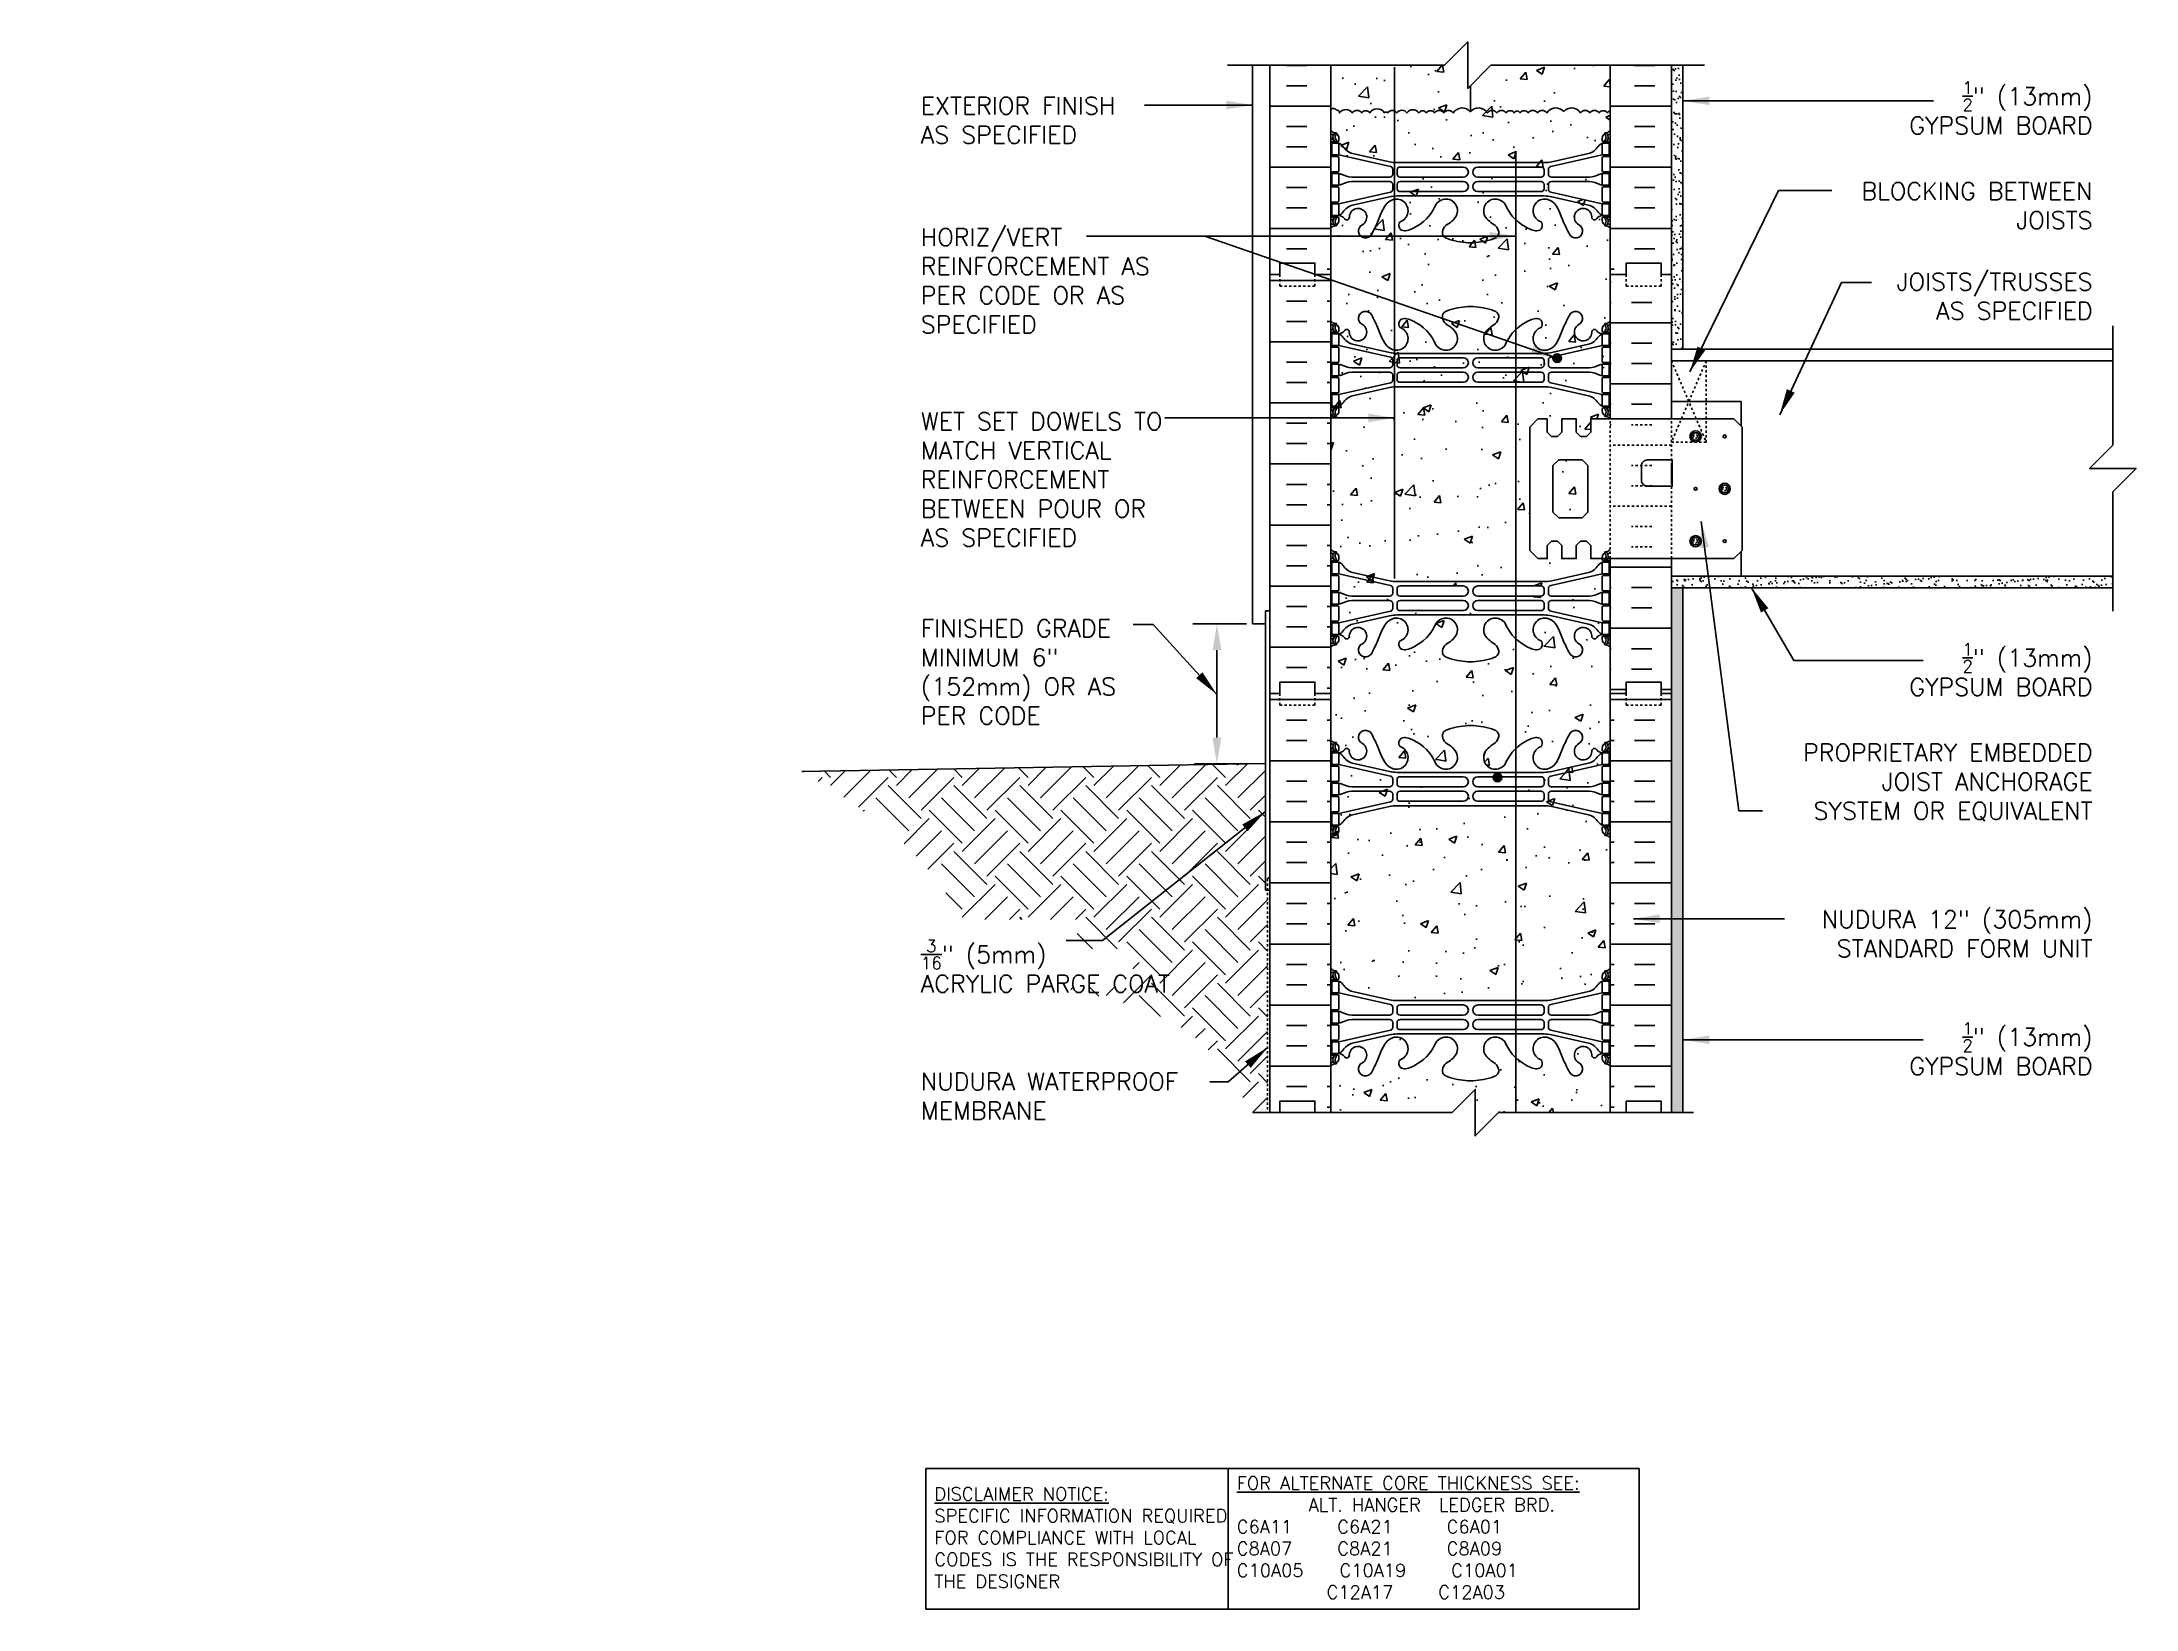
# Model space of a CAD drawing. Header units: inches. Extents: x 109 to 199, y 89.4 to 156.7.
import ezdxf

# ---------------------------------------------------------------- set-up
doc = ezdxf.new("R2010")
doc.units = ezdxf.units.IN
doc.header["$LTSCALE"] = 0.5
doc.header["$MEASUREMENT"] = 0
for name, pattern in [('DASHED2', [0.375, 0.25, -0.125]), ('DASHEDX2', [1.5, 1, -0.5]), ('HIDDEN2', [0.1875, 0.125, -0.0625])]:
    doc.linetypes.add(name, pattern=pattern)
for name, color, linetype in [('HATCH', 12, 'Continuous'), ('line25', 2, 'Continuous'), ('LINE3', 3, 'Continuous'), ('LINE50', 5, 'Continuous'), ('LINE9', 9, 'Continuous'), ('TEXT', 4, 'Continuous'), ('Web_Edge', 9, 'Continuous')]:
    doc.layers.add(name, color=color, linetype=linetype)
doc.styles.add('DIM', font='romans.shx', dxfattribs={"width": 0.7})
doc.styles.add('ROMANS', font='romans.shx', dxfattribs={"height": 0.75})
doc.styles.get("Standard").update_dxf_attribs({"font": 'romans.shx', "height": 0.75})
doc.dimstyles.new('ext_12', dxfattribs={"dimscale": 12, "dimtxt": 0.09375, "dimasz": 0.09375, "dimexe": 0.09375, "dimexo": 0.0625, "dimgap": 0.0625, "dimtad": 1, "dimdec": 1, "dimzin": 3, "dimdsep": 46, "dimlunit": 4, "dimtxsty": 'DIM', "dimcen": 0.09, "dimdle": 0.09375, "dimclrt": 4, "dimadec": 0, "dimazin": 0, "dimtfac": 1, "dimtdec": 1, "dimtmove": 2, "dimatfit": 3, "dimfxl": 1, "dimfrac": 2, "dimtolj": 1, "dimtzin": 0, "dimarcsym": 0})
pattern_1 = [(37.5, (67.9157, 13.3947), (-0.0157483, 0.48170594), [0, -0.38, 0, -0.425, 0, -0.40625]), (7.5, (67.9157, 13.3947), (0.4424442, 0.7055365), [0, -0.205, 0, -0.3425, 0, -0.13125]), (327.5, (67.6082, 13.3947), (0.7785355, 0.0014148), [0, -0.125, 0, -0.45, 0, -0.5875]), (317.5, (67.6082, 13.3947), (0.7515317, 0.219419), [0, -0.0625, 0, -0.295, 0, -0.3375])]
pattern_2 = [(180, (67.9157, 13.3947), (-3e-16, -2.625), []), (180, (67.9157, 12.5197), (-3e-16, -2.625), [0.875, -0.875]), (180, (67.9157, 11.6447), (-3e-16, -2.625), [0.875, -0.875])]

msp = doc.modelspace()

# ---------------------------------------------------------------- texts
at = {"layer": 'TEXT', "char_height": 0.75, "style": 'ROMANS'}
for s, insert, width, attachment_point in [('\\A1;{\\H0.7x;\\S1/2;}" (13mm) GYPSUM BOARD', (197.099, 153.876), 9.12398, 6), ('EXTERIOR FINISH\\PAS SPECIFIED', (146.761, 153.347), 11.74859, 4), ('BLOCKING BETWEEN JOISTS', (197.099, 149.68), 11.39051, 6), ('HORIZ/VERT REINFORCEMENT AS PER CODE OR AS SPECIFIED', (146.761, 146.451), 11.74859, 4), ('JOISTS/TRUSSES AS SPECIFIED', (197.099, 145.786), 9.12398, 6), ('WET SET DOWELS TO MATCH VERTICAL REINFORCEMENT BETWEEN POUR OR AS SPECIFIED', (146.761, 137.915), 11.74859, 4), ('FINISHED GRADE MINIMUM 6" (152mm) OR AS PER CODE', (146.761, 129.647), 10.75183, 4), ('\\A1;{\\H0.7x;\\S1/2;}" (13mm) GYPSUM BOARD', (197.099, 129.754), 9.12398, 6), ('PROPRIETARY EMBEDDED JOIST ANCHORAGE \\PSYSTEM OR EQUIVALENT', (197.099, 124.898), 13.76939, 6), ('\\A1;NUDURA 12" (305mm) STANDARD FORM UNIT', (197.099, 118.395), 14.69725, 6), ('\\A1;{\\H0.7x;\\S3/16;}" (5mm) \\PACRYLIC PARGE COAT', (146.761, 117.008), 11.74859, 4), ('\\A1;{\\H0.7x;\\S1/2;}" (13mm) GYPSUM BOARD', (197.099, 113.464), 9.12398, 6), ('\\A1;NUDURA WATERPROOF MEMBRANE', (146.761, 111.426), 12.78313, 4)]:
    msp.add_mtext(s, dxfattribs=dict(at, insert=insert, width=width, attachment_point=attachment_point))
at = {"layer": 'TEXT', "char_height": 0.5625, "attachment_point": 4}
for s, insert, width in [('{\\LDISCLAIMER NOTICE:}\\PSPECIFIC INFORMATION REQUIRED FOR COMPLIANCE WITH LOCAL CODES IS THE RESPONSIBILITY OF THE DESIGNER', (147.341, 92.459), 14.00235), ('{\\LFOR ALTERNATE CORE THICKNESS SEE:\\P}        ALT. HANGER  LEDGER BRD.\\PC6A11     C6A21      C6A01     \\PC8A07     C8A21      C8A09\\PC10A05    C10A19     C10A01\\P          C12A17     C12A03', (160.333, 92.459), 23.33295)]:
    msp.add_mtext(s, dxfattribs=dict(at, insert=insert, width=width))

# ---------------------------------------------------------------- blocks, each defined once
blk = doc.blocks.new('12-inch Hinge Pin Web')
at = {"layer": 'Web_Edge'}
for p, q in [((349.969, 208.905), (350.059, 208.905)), ((350.059, 208.905), (350.059, 208.863)), ((361.677, 208.905), (361.587, 208.905)), ((361.587, 208.905), (361.587, 208.863)), ((349.823, 208.626), (349.901, 208.626)), ((349.823, 208.526), (350.107, 208.526)), ((349.823, 207.886), (350.107, 207.886)), ((349.969, 208.526), (349.969, 208.456)), ((349.969, 207.956), (349.969, 207.886)), ((350.059, 208.526), (350.059, 208.456)), ((350.059, 207.956), (350.059, 207.886)), ((352.382, 207.459), (350.164, 207.956)), ((350.169, 208.656), (350.169, 208.588)), ((350.169, 207.823), (350.169, 207.288)), ((352.339, 207.658), (350.758, 208.011)), ((359.265, 207.459), (361.482, 207.956)), ((359.308, 207.658), (360.889, 208.011)), ((361.477, 208.656), (361.477, 208.588)), ((361.477, 207.823), (361.477, 207.288)), ((361.823, 208.526), (361.54, 208.526)), ((361.823, 207.886), (361.54, 207.886)), ((361.587, 208.526), (361.587, 208.456)), ((361.587, 207.956), (361.587, 207.886)), ((361.677, 208.526), (361.677, 208.456)), ((361.677, 207.956), (361.677, 207.886)), ((361.823, 208.626), (361.746, 208.626)), ((349.823, 207.226), (350.107, 207.226)), ((349.969, 207.226), (349.969, 207.156)), ((350.059, 207.226), (350.059, 207.156)), ((352.355, 207), (350.717, 207)), ((352.48, 207.125), (352.48, 207.337)), ((352.666, 207.622), (354.823, 207.622)), ((355.823, 207.622), (352.666, 207.622)), ((352.667, 207.126), (352.667, 207.31)), ((352.792, 207.435), (355.511, 207.435)), ((352.792, 207.001), (355.511, 207.001)), ((355.823, 207.622), (358.981, 207.622)), ((358.855, 207.435), (356.135, 207.435)), ((358.855, 207.001), (356.135, 207.001)), ((358.981, 207.622), (356.823, 207.622)), ((358.98, 207.126), (358.98, 207.31)), ((359.167, 207.125), (359.167, 207.337)), ((359.292, 207), (360.93, 207)), ((361.823, 207.226), (361.54, 207.226)), ((361.587, 207.226), (361.587, 207.156)), ((361.677, 207.226), (361.677, 207.156)), ((349.823, 206.586), (350.107, 206.586)), ((349.969, 206.586), (349.969, 206.656)), ((350.059, 206.586), (350.059, 206.656)), ((352.382, 206.353), (350.164, 205.856)), ((350.169, 205.988), (350.169, 206.523)), ((352.355, 206.812), (350.717, 206.812)), ((352.339, 206.154), (350.758, 205.801)), ((352.48, 206.687), (352.48, 206.475)), ((352.666, 206.19), (354.823, 206.19)), ((355.823, 206.19), (352.666, 206.19)), ((352.667, 206.686), (352.667, 206.502)), ((352.792, 206.811), (355.511, 206.811)), ((352.792, 206.377), (355.511, 206.377)), ((355.823, 206.19), (358.981, 206.19)), ((358.855, 206.811), (356.135, 206.811)), ((358.855, 206.377), (356.135, 206.377)), ((358.981, 206.19), (356.823, 206.19)), ((358.98, 206.686), (358.98, 206.502)), ((359.167, 206.687), (359.167, 206.475)), ((359.265, 206.353), (361.482, 205.856)), ((359.292, 206.812), (360.93, 206.812)), ((359.308, 206.154), (360.889, 205.801)), ((361.477, 205.988), (361.477, 206.523)), ((361.823, 206.586), (361.54, 206.586)), ((361.587, 206.586), (361.587, 206.656)), ((361.677, 206.586), (361.677, 206.656)), ((349.823, 205.926), (350.107, 205.926)), ((349.823, 205.286), (350.107, 205.286)), ((349.823, 205.186), (349.901, 205.186)), ((349.969, 205.856), (349.969, 205.926)), ((349.969, 205.286), (349.969, 205.356)), ((350.059, 205.856), (350.059, 205.926)), ((350.059, 205.286), (350.059, 205.356)), ((350.169, 205.156), (350.169, 205.223)), ((361.477, 205.156), (361.477, 205.223)), ((361.823, 205.926), (361.54, 205.926)), ((361.823, 205.286), (361.54, 205.286)), ((361.587, 205.856), (361.587, 205.926)), ((361.587, 205.286), (361.587, 205.356)), ((361.677, 205.856), (361.677, 205.926)), ((361.677, 205.286), (361.677, 205.356)), ((361.823, 205.186), (361.746, 205.186)), ((349.969, 204.907), (350.059, 204.907)), ((350.059, 204.907), (350.059, 204.949)), ((361.587, 204.907), (361.587, 204.949)), ((361.677, 204.907), (361.587, 204.907)), ((349.969, 199.097), (350.059, 199.097)), ((350.059, 199.097), (350.059, 199.055)), ((350.169, 198.848), (350.169, 198.781)), ((361.477, 198.848), (361.477, 198.781)), ((361.677, 199.097), (361.587, 199.097)), ((361.587, 199.097), (361.587, 199.055)), ((349.823, 198.818), (349.901, 198.818)), ((349.823, 198.718), (350.107, 198.718)), ((349.823, 198.078), (350.107, 198.078)), ((349.969, 198.718), (349.969, 198.648)), ((349.969, 198.148), (349.969, 198.078)), ((350.059, 198.718), (350.059, 198.648)), ((350.059, 198.148), (350.059, 198.078)), ((352.382, 197.652), (350.164, 198.148)), ((350.169, 198.016), (350.169, 197.481)), ((352.339, 197.85), (350.758, 198.203)), ((359.265, 197.652), (361.482, 198.148)), ((359.308, 197.85), (360.889, 198.203)), ((361.477, 198.016), (361.477, 197.481)), ((361.823, 198.718), (361.54, 198.718)), ((361.823, 198.078), (361.54, 198.078)), ((361.587, 198.718), (361.587, 198.648)), ((361.587, 198.148), (361.587, 198.078)), ((361.677, 198.718), (361.677, 198.648)), ((361.677, 198.148), (361.677, 198.078)), ((361.823, 198.818), (361.746, 198.818)), ((349.823, 197.418), (350.107, 197.418)), ((349.969, 197.418), (349.969, 197.348)), ((350.059, 197.418), (350.059, 197.348)), ((352.355, 197.192), (350.717, 197.192)), ((352.48, 197.317), (352.48, 197.53)), ((352.666, 197.814), (354.823, 197.814)), ((355.823, 197.814), (352.666, 197.814)), ((352.667, 197.318), (352.667, 197.502)), ((352.792, 197.627), (355.511, 197.627)), ((352.792, 197.193), (355.511, 197.193)), ((355.823, 197.814), (358.981, 197.814)), ((358.855, 197.627), (356.135, 197.627)), ((358.855, 197.193), (356.135, 197.193)), ((358.981, 197.814), (356.823, 197.814)), ((358.98, 197.318), (358.98, 197.502)), ((359.167, 197.317), (359.167, 197.53)), ((359.292, 197.192), (360.93, 197.192)), ((361.823, 197.418), (361.54, 197.418)), ((361.587, 197.418), (361.587, 197.348)), ((361.677, 197.418), (361.677, 197.348)), ((349.823, 196.778), (350.107, 196.778)), ((349.969, 196.778), (349.969, 196.848)), ((350.059, 196.778), (350.059, 196.848)), ((352.382, 196.545), (350.164, 196.048)), ((350.169, 196.181), (350.169, 196.716)), ((352.355, 197.004), (350.717, 197.004)), ((352.339, 196.347), (350.758, 195.994)), ((352.48, 196.879), (352.48, 196.667)), ((352.666, 196.383), (354.823, 196.383)), ((355.823, 196.383), (352.666, 196.383)), ((352.667, 196.878), (352.667, 196.694)), ((352.792, 197.003), (355.511, 197.003)), ((352.792, 196.569), (355.511, 196.569)), ((355.823, 196.383), (358.981, 196.383)), ((358.855, 197.003), (356.135, 197.003)), ((358.855, 196.569), (356.135, 196.569)), ((358.981, 196.383), (356.823, 196.383)), ((358.98, 196.878), (358.98, 196.694)), ((359.167, 196.879), (359.167, 196.667)), ((359.265, 196.545), (361.482, 196.048)), ((359.292, 197.004), (360.93, 197.004)), ((359.308, 196.347), (360.889, 195.994)), ((361.477, 196.181), (361.477, 196.716)), ((361.823, 196.778), (361.54, 196.778)), ((361.587, 196.778), (361.587, 196.848)), ((361.677, 196.778), (361.677, 196.848)), ((349.823, 196.118), (350.107, 196.118)), ((349.823, 195.478), (350.107, 195.478)), ((349.823, 195.378), (349.901, 195.378)), ((349.969, 196.048), (349.969, 196.118)), ((349.969, 195.478), (349.969, 195.548)), ((350.059, 196.048), (350.059, 196.118)), ((350.059, 195.478), (350.059, 195.548)), ((350.169, 195.348), (350.169, 195.416)), ((361.477, 195.348), (361.477, 195.416)), ((361.823, 196.118), (361.54, 196.118)), ((361.823, 195.478), (361.54, 195.478)), ((361.587, 196.048), (361.587, 196.118)), ((361.587, 195.478), (361.587, 195.548)), ((361.677, 196.048), (361.677, 196.118)), ((361.677, 195.478), (361.677, 195.548)), ((361.823, 195.378), (361.746, 195.378)), ((349.969, 195.099), (350.059, 195.099)), ((350.059, 195.099), (350.059, 195.141)), ((361.587, 195.099), (361.587, 195.141)), ((361.677, 195.099), (361.587, 195.099))]:
    blk.add_line(p, q, dxfattribs=at)
for points in [[(349.864, 207.956), (350.164, 207.956), (350.164, 208.456), (349.864, 208.456)], [(361.782, 207.956), (361.482, 207.956), (361.482, 208.456), (361.782, 208.456)], [(349.864, 205.856), (350.164, 205.856), (350.164, 205.356), (349.864, 205.356)], [(361.782, 205.856), (361.482, 205.856), (361.482, 205.356), (361.782, 205.356)], [(349.864, 198.148), (350.164, 198.148), (350.164, 198.648), (349.864, 198.648)], [(361.782, 198.148), (361.482, 198.148), (361.482, 198.648), (361.782, 198.648)], [(349.864, 196.048), (350.164, 196.048), (350.164, 195.548), (349.864, 195.548)], [(361.782, 196.048), (361.482, 196.048), (361.482, 195.548), (361.782, 195.548)]]:
    blk.add_lwpolyline(points, close=True, dxfattribs=at)
for points in [[(350.164, 206.906), (350.164, 207.156), (349.864, 207.156), (349.864, 206.906)], [(361.482, 206.906), (361.482, 207.156), (361.782, 207.156), (361.782, 206.906)], [(350.164, 206.906), (350.164, 206.656), (349.864, 206.656), (349.864, 206.906)], [(361.482, 206.906), (361.482, 206.656), (361.782, 206.656), (361.782, 206.906)], [(350.164, 197.098), (350.164, 197.348), (349.864, 197.348), (349.864, 197.098)], [(350.164, 197.098), (350.164, 196.848), (349.864, 196.848), (349.864, 197.098)], [(361.482, 197.098), (361.482, 197.348), (361.782, 197.348), (361.782, 197.098)], [(361.482, 197.098), (361.482, 196.848), (361.782, 196.848), (361.782, 197.098)]]:
    blk.add_lwpolyline(points, dxfattribs=at)
for centre, radius, start, end in [((350.169, 209.363), 0.5, 226.21089, 250.52878), ((350.169, 209.363), 0.6, 234.78322, 245.07477), ((350.163, 208.71), 0.25, 140.11451, 222.46087), ((349.907, 208.8), 0.021, 343.464, 63.99573), ((350.005, 208.841), 0.045, 321.448, 139.1879), ((349.919, 208.656), 0.25, 0, 70.52878), ((350.163, 208.71), 0.16, 140.00008, 222.46087), ((350.989, 208.532), 0.375, 182.92371, 59.86753), ((351.309, 209.126), 0.3, 27.59697, 243.94252), ((352.636, 208.254), 0.5, 246.21387, 71.79367), ((352.982, 208.879), 0.242, 90, 218.23271), ((359.011, 208.254), 0.5, 108.20633, 293.78613), ((358.665, 208.879), 0.242, 321.76729, 90), ((360.337, 209.126), 0.3, 296.05748, 152.40303), ((360.657, 208.532), 0.375, 120.13247, 357.07629), ((361.727, 208.656), 0.25, 109.47122, 180), ((361.641, 208.841), 0.045, 40.8121, 218.552), ((361.484, 208.71), 0.16, 317.53913, 39.99992), ((361.477, 209.363), 0.5, 289.47122, 313.78911), ((361.484, 208.71), 0.25, 317.53913, 39.88549), ((361.74, 208.8), 0.021, 116.00427, 196.536), ((361.477, 209.363), 0.6, 294.92523, 305.21678), ((349.902, 208.646), 0.0196, 269.40316, 15.4901), ((350.012, 208.572), 0.045, 222.46087, 42.46087), ((350.107, 208.588), 0.0625, 270, 0), ((350.107, 207.823), 0.0625, 0, 90), ((350.127, 208.805), 0.352, 276.12908, 321.53314), ((350.042, 208.113), 0.364, 34.97751, 70.33874), ((350.965, 208.725), 0.743, 212.79192, 253.81071), ((350.504, 208.537), 0.113, 347.81557, 154.05694), ((354.761, 208.254), 0.5, 204.81899, 44.18751), ((356.886, 208.254), 0.5, 135.81249, 335.18101), ((360.682, 208.725), 0.743, 286.18929, 327.20808), ((361.143, 208.537), 0.113, 25.94306, 192.18443), ((361.52, 208.805), 0.352, 218.46686, 263.87092), ((361.605, 208.113), 0.364, 109.66126, 145.02249), ((361.54, 208.588), 0.0625, 180, 270), ((361.54, 207.823), 0.0625, 90, 180), ((361.635, 208.572), 0.045, 137.53913, 317.53913), ((361.745, 208.646), 0.0196, 164.5099, 270.59684), ((350.107, 207.288), 0.0625, 270, 0), ((350.16, 206.937), 0.219, 60.49375, 88.91995), ((350.806, 208.167), 1.17, 242.63655, 265.65045), ((352.666, 209.122), 1.5, 257.41348, 270), ((352.355, 207.125), 0.125, 270, 0), ((352.355, 207.337), 0.125, 0, 77.37673), ((352.792, 207.31), 0.125, 90, 180), ((352.792, 207.126), 0.125, 180, 270), ((355.511, 207.218), 0.217, 270, 90), ((356.135, 207.218), 0.217, 90, 270), ((358.855, 207.31), 0.125, 0, 90), ((358.855, 207.126), 0.125, 270, 360), ((358.981, 209.122), 1.5, 270, 282.58652), ((359.292, 207.337), 0.125, 102.62327, 180), ((359.292, 207.125), 0.125, 180, 270), ((360.841, 208.167), 1.17, 274.34955, 297.36345), ((361.487, 206.937), 0.219, 91.08005, 119.50625), ((361.54, 207.288), 0.0625, 180, 270), ((350.107, 206.523), 0.0625, 0, 90), ((350.16, 206.875), 0.219, 271.08005, 299.50625), ((350.806, 205.645), 1.17, 94.34955, 117.36345), ((352.666, 204.69), 1.5, 90, 102.58652), ((352.355, 206.687), 0.125, 0, 90), ((352.355, 206.475), 0.125, 282.62327, 0), ((352.792, 206.686), 0.125, 90, 180), ((352.792, 206.502), 0.125, 180, 270), ((355.511, 206.594), 0.217, 270, 90), ((356.135, 206.594), 0.217, 90, 270), ((358.855, 206.686), 0.125, 0, 90), ((358.855, 206.502), 0.125, 270, 0), ((358.981, 204.69), 1.5, 77.41348, 90), ((359.292, 206.687), 0.125, 90, 180), ((359.292, 206.475), 0.125, 180, 257.37673), ((360.841, 205.645), 1.17, 62.63655, 85.65045), ((361.487, 206.875), 0.219, 240.49375, 268.91995), ((361.54, 206.523), 0.0625, 90, 180), ((349.902, 205.166), 0.0196, 344.5099, 90.59684), ((350.163, 205.101), 0.25, 137.53913, 219.88549), ((350.012, 205.24), 0.045, 317.53913, 137.53913), ((350.163, 205.101), 0.16, 137.53913, 219.99992), ((349.919, 205.156), 0.25, 289.47122, 360), ((350.107, 205.988), 0.0625, 270, 0), ((350.107, 205.223), 0.0625, 360, 90), ((350.042, 205.699), 0.364, 289.66126, 325.02249), ((350.965, 205.087), 0.743, 106.18929, 147.20808), ((360.682, 205.087), 0.743, 32.79192, 73.81071), ((361.605, 205.699), 0.364, 214.97751, 250.33874), ((361.54, 205.988), 0.0625, 180, 270), ((361.54, 205.223), 0.0625, 90, 180), ((361.727, 205.156), 0.25, 180, 250.52878), ((361.635, 205.24), 0.045, 42.46087, 222.46087), ((361.484, 205.101), 0.16, 320.00008, 42.46087), ((361.484, 205.101), 0.25, 320.11451, 42.46087), ((361.745, 205.166), 0.0196, 89.40316, 195.4901), ((350.169, 204.449), 0.6, 114.92523, 125.21678), ((350.169, 204.449), 0.5, 109.47122, 133.78911), ((349.907, 205.012), 0.021, 296.00427, 16.536), ((350.005, 204.97), 0.045, 220.8121, 38.552), ((361.641, 204.97), 0.045, 141.448, 319.1879), ((361.477, 204.449), 0.5, 46.21089, 70.52878), ((361.74, 205.012), 0.021, 163.464, 243.99573), ((361.477, 204.449), 0.6, 54.78322, 65.07477), ((350.169, 199.555), 0.5, 226.21089, 250.52878), ((350.169, 199.555), 0.6, 234.78322, 245.07477), ((349.902, 198.838), 0.0196, 269.40316, 15.4901), ((350.163, 198.903), 0.25, 140.11451, 222.46087), ((349.907, 198.992), 0.021, 343.464, 63.99573), ((350.005, 199.034), 0.045, 321.448, 139.1879), ((349.919, 198.848), 0.25, 0, 70.52878), ((350.163, 198.903), 0.16, 140.00008, 222.46087), ((361.727, 198.848), 0.25, 109.47122, 180), ((361.641, 199.034), 0.045, 40.8121, 218.552), ((361.484, 198.903), 0.16, 317.53913, 39.99992), ((361.477, 199.555), 0.5, 289.47122, 313.78911), ((361.484, 198.903), 0.25, 317.53913, 39.88549), ((361.74, 198.992), 0.021, 116.00427, 196.536), ((361.745, 198.838), 0.0196, 164.5099, 270.59684), ((361.477, 199.555), 0.6, 294.92523, 305.21678), ((350.012, 198.764), 0.045, 222.46087, 42.46087), ((350.107, 198.781), 0.0625, 270, 0), ((350.107, 198.016), 0.0625, 0, 90), ((350.042, 198.306), 0.364, 34.97751, 70.33874), ((350.965, 198.917), 0.743, 212.79192, 253.81071), ((360.682, 198.917), 0.743, 286.18929, 327.20808), ((361.605, 198.306), 0.364, 109.66126, 145.02249), ((361.54, 198.781), 0.0625, 180, 270), ((361.54, 198.016), 0.0625, 90, 180), ((361.635, 198.764), 0.045, 137.53913, 317.53913), ((350.107, 197.481), 0.0625, 270, 0), ((350.16, 197.13), 0.219, 60.49375, 88.91995), ((350.806, 198.359), 1.17, 242.63655, 265.65045), ((352.666, 199.314), 1.5, 257.41348, 270), ((352.355, 197.317), 0.125, 270, 0), ((352.355, 197.53), 0.125, 0, 77.37673), ((352.792, 197.502), 0.125, 90, 180), ((352.792, 197.318), 0.125, 180, 270), ((355.511, 197.41), 0.217, 270, 90), ((356.135, 197.41), 0.217, 90, 270), ((358.855, 197.502), 0.125, 0, 90), ((358.855, 197.318), 0.125, 270, 360), ((358.981, 199.314), 1.5, 270, 282.58652), ((359.292, 197.53), 0.125, 102.62327, 180), ((359.292, 197.317), 0.125, 180, 270), ((360.841, 198.359), 1.17, 274.34955, 297.36345), ((361.487, 197.13), 0.219, 91.08005, 119.50625), ((361.54, 197.481), 0.0625, 180, 270), ((350.107, 196.716), 0.0625, 0, 90), ((350.107, 196.181), 0.0625, 270, 0), ((350.16, 197.067), 0.219, 271.08005, 299.50625), ((350.806, 195.837), 1.17, 94.34955, 117.36345), ((352.666, 194.883), 1.5, 90, 102.58652), ((352.355, 196.879), 0.125, 0, 90), ((352.355, 196.667), 0.125, 282.62327, 0), ((352.636, 195.75), 0.5, 288.20633, 113.78613), ((352.792, 196.878), 0.125, 90, 180), ((352.792, 196.694), 0.125, 180, 270), ((354.761, 195.75), 0.5, 315.81249, 155.18101), ((355.511, 196.786), 0.217, 270, 90), ((356.135, 196.786), 0.217, 90, 270), ((356.886, 195.75), 0.5, 24.81899, 224.18751), ((359.011, 195.75), 0.5, 66.21387, 251.79367), ((358.855, 196.878), 0.125, 0, 90), ((358.855, 196.694), 0.125, 270, 0), ((358.981, 194.883), 1.5, 77.41348, 90), ((359.292, 196.879), 0.125, 90, 180), ((359.292, 196.667), 0.125, 180, 257.37673), ((360.841, 195.837), 1.17, 62.63655, 85.65045), ((361.487, 197.067), 0.219, 240.49375, 268.91995), ((361.54, 196.716), 0.0625, 90, 180), ((361.54, 196.181), 0.0625, 180, 270), ((349.902, 195.359), 0.0196, 344.5099, 90.59684), ((350.163, 195.294), 0.25, 137.53913, 219.88549), ((350.012, 195.432), 0.045, 317.53913, 137.53913), ((350.163, 195.294), 0.16, 137.53913, 219.99992), ((349.919, 195.348), 0.25, 289.47122, 360), ((350.107, 195.416), 0.0625, 360, 90), ((350.042, 195.891), 0.364, 289.66126, 325.02249), ((350.127, 195.199), 0.352, 38.46686, 83.87092), ((350.965, 195.28), 0.743, 106.18929, 147.20808), ((350.504, 195.467), 0.113, 205.94306, 12.18443), ((350.989, 195.472), 0.375, 300.13247, 177.07629), ((352.982, 195.125), 0.242, 141.76729, 270), ((358.665, 195.125), 0.242, 270, 38.23271), ((360.657, 195.472), 0.375, 2.92371, 239.86753), ((360.682, 195.28), 0.743, 32.79192, 73.81071), ((361.143, 195.467), 0.113, 167.81557, 334.05694), ((361.52, 195.199), 0.352, 96.12908, 141.53314), ((361.605, 195.891), 0.364, 214.97751, 250.33874), ((361.54, 195.416), 0.0625, 90, 180), ((361.727, 195.348), 0.25, 180, 250.52878), ((361.635, 195.432), 0.045, 42.46087, 222.46087), ((361.484, 195.294), 0.16, 320.00008, 42.46087), ((361.484, 195.294), 0.25, 320.11451, 42.46087), ((361.745, 195.359), 0.0196, 89.40316, 195.4901), ((350.169, 194.641), 0.6, 114.92523, 125.21678), ((350.169, 194.641), 0.5, 109.47122, 133.78911), ((349.907, 195.204), 0.021, 296.00427, 16.536), ((350.005, 195.163), 0.045, 220.8121, 38.552), ((351.309, 194.878), 0.3, 116.05748, 332.40303), ((360.337, 194.878), 0.3, 207.59697, 63.94252), ((361.641, 195.163), 0.045, 141.448, 319.1879), ((361.477, 194.641), 0.5, 46.21089, 70.52878), ((361.74, 195.204), 0.021, 163.464, 243.99573), ((361.477, 194.641), 0.6, 54.78322, 65.07477)]:
    blk.add_arc(centre, radius, start, end, dxfattribs=at)
for points, knots in [([(355.119, 208.603), (355.012, 208.766), (354.652, 208.856), (354.575, 209.352), (355.123, 209.588), (355.527, 209.616), (355.823, 209.637)], [0.229407, 0.229407, 0.229407, 0.229407, 0.844432, 1.128849, 1.464331, 2.389004, 2.389004, 2.389004, 2.389004]), ([(356.527, 208.603), (356.635, 208.766), (356.995, 208.856), (357.072, 209.352), (356.524, 209.588), (356.12, 209.616), (355.823, 209.637)], [0.229407, 0.229407, 0.229407, 0.229407, 0.844432, 1.128849, 1.464331, 2.389004, 2.389004, 2.389004, 2.389004]), ([(351.575, 209.265), (351.661, 209.098), (351.914, 208.608), (352.128, 207.859), (352.538, 207.764), (352.595, 207.756)], [0, 0, 0, 0, 0.579211, 1.703896, 1.875321, 1.875321, 1.875321, 1.875321]), ([(352.982, 209.121), (353.103, 209.123), (353.937, 208.766), (354.176, 208.309), (354.317, 208.026)], [0.038125, 0.038125, 0.038125, 0.038125, 0.320663, 1.258119, 1.258119, 1.258119, 1.258119]), ([(358.665, 209.121), (358.544, 209.123), (357.71, 208.766), (357.471, 208.309), (357.33, 208.026)], [0.038125, 0.038125, 0.038125, 0.038125, 0.320663, 1.258119, 1.258119, 1.258119, 1.258119]), ([(360.072, 209.265), (359.986, 209.098), (359.733, 208.608), (359.519, 207.859), (359.109, 207.764), (359.052, 207.756)], [0, 0, 0, 0, 0.579211, 1.703896, 1.875321, 1.875321, 1.875321, 1.875321]), ([(351.575, 194.739), (351.661, 194.906), (351.914, 195.396), (352.128, 196.145), (352.538, 196.24), (352.595, 196.248)], [0, 0, 0, 0, 0.579211, 1.703896, 1.875321, 1.875321, 1.875321, 1.875321]), ([(360.072, 194.739), (359.986, 194.906), (359.733, 195.396), (359.519, 196.145), (359.109, 196.24), (359.052, 196.248)], [0, 0, 0, 0, 0.579211, 1.703896, 1.875321, 1.875321, 1.875321, 1.875321]), ([(352.982, 194.883), (353.103, 194.881), (353.937, 195.239), (354.176, 195.695), (354.317, 195.979)], [0.038125, 0.038125, 0.038125, 0.038125, 0.320663, 1.258119, 1.258119, 1.258119, 1.258119]), ([(355.119, 195.401), (355.012, 195.238), (354.652, 195.148), (354.575, 194.652), (355.123, 194.416), (355.527, 194.388), (355.823, 194.367)], [0.229407, 0.229407, 0.229407, 0.229407, 0.844432, 1.128849, 1.464331, 2.389004, 2.389004, 2.389004, 2.389004]), ([(356.527, 195.401), (356.635, 195.238), (356.995, 195.148), (357.072, 194.652), (356.524, 194.416), (356.12, 194.388), (355.823, 194.367)], [0.229407, 0.229407, 0.229407, 0.229407, 0.844432, 1.128849, 1.464331, 2.389004, 2.389004, 2.389004, 2.389004]), ([(358.665, 194.883), (358.544, 194.881), (357.71, 195.239), (357.471, 195.695), (357.33, 195.979)], [0.038125, 0.038125, 0.038125, 0.038125, 0.320663, 1.258119, 1.258119, 1.258119, 1.258119])]:
    blk.add_open_spline(points, degree=3, knots=knots, dxfattribs=at)
for points in [[(352.667, 207.131), (352.667, 207.305)], [(358.98, 207.131), (358.98, 207.305)], [(352.667, 206.681), (352.667, 206.507)], [(358.98, 206.681), (358.98, 206.507)], [(352.667, 197.323), (352.667, 197.497)], [(358.98, 197.323), (358.98, 197.497)], [(352.667, 196.873), (352.667, 196.699)], [(358.98, 196.873), (358.98, 196.699)]]:
    blk.add_open_spline(points, degree=1, dxfattribs=at)

# ---------------------------------------------------------------- hatches: boundary and pattern name
at = {"layer": 'HATCH'}
h = msp.add_hatch(dxfattribs=at)
h.set_pattern_fill('AR-CONC', color=256, scale=0.5, style=0)
h.paths.add_polyline_path([(172.854, 153.667, -0.520567), (173.247, 153.667, -0.520567), (173.654, 153.667, -0.508806), (174.377, 153.719, -0.508806), (175.1, 153.667, -0.520567), (175.506, 153.667, -0.520567), (175.899, 153.667, -0.520567), (176.253, 153.667, -0.191784), (176.377, 153.748), (176.377, 155.715), (171.252, 155.715), (170.252, 154.715), (170.252, 156.715), (169.252, 155.715), (164.377, 155.715), (164.377, 153.813, -0.448264), (164.614, 153.785, -0.520567), (164.745, 153.667, -0.520567), (165.295, 153.667, -0.520567), (165.702, 153.667, -0.520567), (166.042, 153.667, -0.520567), (166.684, 153.667, -0.520567), (166.815, 153.667, -0.520567), (167.208, 153.667, -0.520567), (167.641, 153.667, -0.520567), (168.152, 153.667, -0.520567), (168.479, 153.667, -0.520567), (168.833, 153.667, -0.520567), (169.226, 153.667, -0.520567), (169.632, 153.667, -0.520567), (170.366, 153.706, -0.520567), (171.1, 153.667, -0.520567), (171.506, 153.667, -0.520567), (171.899, 153.667, -0.520567), (172.253, 153.667, -0.191784), (172.377, 153.748, -0.191784), (172.5, 153.667, -0.520567)])
h = msp.add_hatch(dxfattribs=at)
h.set_pattern_fill('AR-SAND', color=256, scale=0.25, style=0)
h.set_pattern_definition(pattern_1)
h.paths.add_polyline_path([(179.502, 155.715), (179.002, 155.715), (179.002, 146.715), (179.002, 143.515), (179.502, 143.515)])
h = msp.add_hatch(dxfattribs=at)
h.set_pattern_fill('AR-CONC', color=256, scale=0.5)
edge = h.paths.add_edge_path()
edge.add_arc((176.031, 112.354), 0.5, 46.21089, 66.42182)
edge.add_line((176.231, 112.812), (176.141, 112.812))
edge.add_line((176.141, 112.812), (176.141, 112.854))
edge.add_arc((176.281, 113.061), 0.25, 180, 235.9442, ccw=False)
edge.add_line((176.031, 113.061), (176.031, 113.129))
edge.add_arc((176.093, 113.129), 0.0625, 90, 180, ccw=False)
edge.add_line((176.093, 113.191), (176.141, 113.191))
edge.add_line((176.141, 113.191), (176.141, 113.261))
edge.add_line((176.141, 113.261), (176.036, 113.261))
edge.add_arc((176.073, 112.912), 0.352, 96.12908, 141.53314)
edge.add_arc((175.696, 113.18), 0.113, 167.81557, 334.05694, ccw=False)
edge.add_arc((175.211, 113.185), 0.375, 2.92371, 239.86753)
edge.add_arc((174.891, 112.591), 0.3, -152.40303, 63.94252, ccw=False)
edge.add_spline(control_points=[(174.625, 112.452), (174.539, 112.619), (174.286, 113.109), (174.092, 113.79), (173.766, 113.92)], knot_values=[0, 0, 0, 0, 0.579211, 1.703896, 1.703896, 1.703896, 1.703896], degree=3, periodic=0)
edge.add_spline(control_points=[(173.766, 113.92), (173.716, 113.94), (173.662, 113.953), (173.605, 113.961)], knot_values=[1.703896, 1.703896, 1.703896, 1.703896, 1.875321, 1.875321, 1.875321, 1.875321], degree=3, periodic=0)
edge.add_arc((173.564, 113.463), 0.5, 85.29258, 251.79367)
edge.add_arc((173.218, 112.838), 0.242, -90, 38.23271, ccw=False)
edge.add_spline(control_points=[(173.218, 112.596), (173.097, 112.594), (172.278, 112.945), (172.033, 113.393), (171.893, 113.673)], knot_values=[0.038125, 0.038125, 0.038125, 0.038125, 0.320663, 1.237398, 1.237398, 1.237398, 1.237398], degree=3, periodic=0)
edge.add_spline(control_points=[(171.893, 113.673), (171.89, 113.679), (171.887, 113.685), (171.884, 113.692)], knot_values=[1.237398, 1.237398, 1.237398, 1.237398, 1.258119, 1.258119, 1.258119, 1.258119], degree=3, periodic=0)
edge.add_arc((171.439, 113.463), 0.5, 28.0183, 224.18751)
edge.add_spline(control_points=[(171.081, 113.114), (171.188, 112.951), (171.548, 112.861), (171.625, 112.365), (171.077, 112.129), (170.673, 112.101), (170.377, 112.08)], knot_values=[0.229407, 0.229407, 0.229407, 0.229407, 0.844432, 1.128849, 1.464331, 2.389004, 2.389004, 2.389004, 2.389004], degree=3, periodic=0)
edge.add_spline(control_points=[(170.377, 112.08), (170.08, 112.101), (169.677, 112.129), (169.129, 112.365), (169.205, 112.861), (169.565, 112.951), (169.673, 113.114)], knot_values=[0.229407, 0.229407, 0.229407, 0.229407, 1.15408, 1.489562, 1.773979, 2.389004, 2.389004, 2.389004, 2.389004], degree=3, periodic=0)
edge.add_arc((169.314, 113.463), 0.5, 315.81249, 511.9817)
edge.add_spline(control_points=[(168.87, 113.692), (168.867, 113.685), (168.864, 113.679), (168.86, 113.673)], knot_values=[1.237398, 1.237398, 1.237398, 1.237398, 1.258119, 1.258119, 1.258119, 1.258119], degree=3, periodic=0)
edge.add_spline(control_points=[(168.86, 113.673), (168.721, 113.393), (168.476, 112.945), (167.657, 112.594), (167.536, 112.596)], knot_values=[0.038125, 0.038125, 0.038125, 0.038125, 0.95486, 1.237398, 1.237398, 1.237398, 1.237398], degree=3, periodic=0)
edge.add_arc((167.536, 112.838), 0.242, 141.76729, 270, ccw=False)
edge.add_arc((167.189, 113.463), 0.5, 288.20633, 454.70742)
edge.add_spline(control_points=[(167.148, 113.961), (167.091, 113.953), (167.037, 113.94), (166.988, 113.92)], knot_values=[1.703896, 1.703896, 1.703896, 1.703896, 1.875321, 1.875321, 1.875321, 1.875321], degree=3, periodic=0)
edge.add_spline(control_points=[(166.988, 113.92), (166.662, 113.79), (166.468, 113.109), (166.215, 112.619), (166.129, 112.452)], knot_values=[0, 0, 0, 0, 1.124685, 1.703896, 1.703896, 1.703896, 1.703896], degree=3, periodic=0)
edge.add_arc((165.863, 112.591), 0.3, 116.05748, 333.05649, ccw=False)
edge.add_arc((165.543, 113.185), 0.375, 300.13247, 537.07629)
edge.add_arc((165.057, 113.18), 0.113, -154.05694, 12.18443, ccw=False)
edge.add_arc((164.68, 112.912), 0.352, 38.46686, 83.87092)
edge.add_line((164.718, 113.261), (164.613, 113.261))
edge.add_line((164.613, 113.261), (164.613, 113.191))
edge.add_line((164.613, 113.191), (164.66, 113.191))
edge.add_arc((164.66, 113.129), 0.0625, 0, 90, ccw=False)
edge.add_line((164.723, 113.129), (164.723, 113.061))
edge.add_arc((164.473, 113.061), 0.25, 304.0558, 360, ccw=False)
edge.add_line((164.613, 112.854), (164.613, 112.812))
edge.add_line((164.613, 112.812), (164.523, 112.812))
edge.add_arc((164.723, 112.354), 0.5, 113.57818, 133.78911)
edge.add_line((164.377, 112.715), (164.377, 110.715))
edge.add_line((164.377, 110.715), (169.58, 110.715))
edge.add_line((169.58, 110.715), (170.58, 111.715))
edge.add_line((170.58, 111.715), (170.58, 109.715))
edge.add_line((170.58, 109.715), (171.58, 110.715))
edge.add_line((171.58, 110.715), (176.377, 110.715))
edge.add_line((176.377, 110.715), (176.377, 112.715))
h.paths.add_polyline_path([(176.141, 152.768), (176.141, 152.81), (176.231, 152.81, 0.088416), (176.377, 152.907), (176.377, 153.748, 0.191784), (176.253, 153.667, 0.520567), (175.899, 153.667, 0.520567), (175.506, 153.667, 0.520567), (175.1, 153.667, 0.508806), (174.377, 153.719, 0.508806), (173.654, 153.667, 0.520567), (173.247, 153.667, 0.520567), (172.854, 153.667, 0.520567), (172.5, 153.667, 0.191784), (172.377, 153.748, 0.191784), (172.253, 153.667, 0.520567), (171.899, 153.667, 0.520567), (171.506, 153.667, 0.520567), (171.1, 153.667, 0.520567), (170.366, 153.706, 0.520567), (169.632, 153.667, 0.520567), (169.226, 153.667, 0.520567), (168.833, 153.667, 0.520567), (168.479, 153.667, 0.520567), (168.152, 153.667, 0.520567), (167.641, 153.667, 0.520567), (167.208, 153.667, 0.520567), (166.815, 153.667, 0.520567), (166.684, 153.667, 0.520567), (166.042, 153.667, 0.520567), (165.702, 153.667, 0.520567), (165.295, 153.667, 0.520567), (164.745, 153.667, 0.520567), (164.614, 153.785, 0.448264), (164.377, 153.813), (164.377, 152.907, 0.088416), (164.523, 152.81), (164.613, 152.81), (164.613, 152.768, -0.249069), (164.723, 152.561), (164.723, 152.494, -0.414214), (164.66, 152.431), (164.613, 152.431), (164.613, 152.361), (164.718, 152.361, -0.155529), (164.893, 152.227, 0.180914), (165.311, 151.916), (166.892, 151.563, 0.054974), (167.219, 151.527), (170.377, 151.527), (173.535, 151.527, 0.054974), (173.862, 151.563), (175.442, 151.916, 0.180914), (175.86, 152.227, -0.155529), (176.036, 152.361), (176.141, 152.361), (176.141, 152.431), (176.093, 152.431, -0.414214), (176.031, 152.494), (176.031, 152.561, -0.249069)])
h.paths.add_polyline_path([(176.377, 122.523, 0.088416), (176.231, 122.62), (176.141, 122.62), (176.141, 122.662, -0.249069), (176.031, 122.869), (176.031, 122.936, -0.414214), (176.093, 122.999), (176.141, 122.999), (176.141, 123.069), (176.036, 123.069, -0.168672), (175.85, 123.218, 0.17445), (175.442, 123.514), (173.862, 123.867, 0.054974), (173.535, 123.903), (171.377, 123.903), (170.377, 123.903), (167.219, 123.903, 0.054974), (166.892, 123.867), (165.311, 123.514, 0.17445), (164.904, 123.218, -0.168672), (164.718, 123.069), (164.613, 123.069), (164.613, 122.999), (164.66, 122.999, -0.414214), (164.723, 122.936), (164.723, 122.869, -0.249069), (164.613, 122.662), (164.613, 122.62), (164.523, 122.62, 0.088416), (164.377, 122.523), (164.377, 116.907, 0.088416), (164.523, 116.81), (164.613, 116.81), (164.613, 116.768, -0.249069), (164.723, 116.561), (164.723, 116.494, -0.414214), (164.66, 116.431), (164.613, 116.431), (164.613, 116.361), (164.718, 116.361, -0.168672), (164.904, 116.212, 0.17445), (165.311, 115.916), (166.892, 115.563, 0.054974), (167.219, 115.527), (169.377, 115.527), (170.377, 115.527), (173.535, 115.527, 0.054974), (173.862, 115.563), (175.442, 115.916, 0.17445), (175.85, 116.212, -0.168672), (176.036, 116.361), (176.141, 116.361), (176.141, 116.431), (176.093, 116.431, -0.414214), (176.031, 116.494), (176.031, 116.561, -0.249069), (176.141, 116.768), (176.141, 116.81), (176.231, 116.81, 0.088416), (176.377, 116.907)])
h.paths.add_polyline_path([(176.377, 128.715), (176.377, 134.515), (175.542, 134.515), (175.542, 135.078), (175.354, 135.265), (175.104, 135.265), (174.917, 135.078), (174.917, 134.515), (174.292, 134.515), (174.292, 135.078), (174.104, 135.265), (173.854, 135.265), (173.667, 135.078), (173.667, 134.515), (173.27, 134.515), (172.917, 134.869), (172.917, 140.161), (173.27, 140.515), (173.667, 140.515), (173.667, 139.953), (173.854, 139.765), (174.104, 139.765), (174.292, 139.953), (174.292, 140.515), (174.917, 140.515), (174.917, 139.953), (175.104, 139.765), (175.354, 139.765), (175.542, 139.953), (175.542, 140.515), (176.377, 140.515), (176.377, 146.715), (176.377, 148.715, 0.088416), (176.231, 148.812), (176.141, 148.812), (176.141, 148.854, -0.249069), (176.031, 149.061), (176.031, 149.129, -0.414214), (176.093, 149.191), (176.141, 149.191), (176.141, 149.261), (176.036, 149.261), (176.036, 149.761), (173.818, 150.258, -0.351061), (173.721, 150.38), (173.721, 150.592, -0.414214), (173.846, 150.717), (175.483, 150.717, -0.103731), (175.944, 150.583, 0.108703), (176.036, 150.561), (176.036, 150.811), (176.036, 151.061, 0.108703), (175.944, 151.039, -0.103731), (175.483, 150.905), (173.846, 150.905, -0.414214), (173.721, 151.03), (173.721, 151.243, -0.351061), (173.818, 151.365), (176.036, 151.861), (176.036, 152.361, 0.155529), (175.86, 152.227, -0.180914), (175.442, 151.916), (173.862, 151.563, -0.054974), (173.535, 151.527), (170.377, 151.527), (167.219, 151.527, -0.054974), (166.892, 151.563), (165.311, 151.916, -0.180914), (164.893, 152.227, 0.155529), (164.718, 152.361), (164.718, 151.861), (166.935, 151.365, -0.351061), (167.033, 151.243), (167.033, 151.03, -0.414214), (166.908, 150.905), (165.27, 150.905, -0.103731), (164.809, 151.039, 0.108703), (164.718, 151.061), (164.718, 150.811), (164.718, 150.561, 0.108703), (164.809, 150.583, -0.103731), (165.27, 150.717), (166.908, 150.717, -0.414214), (167.033, 150.592), (167.033, 150.38, -0.351061), (166.935, 150.258), (164.718, 149.761), (164.718, 149.261), (164.613, 149.261), (164.613, 149.191), (164.66, 149.191, -0.414214), (164.723, 149.129), (164.723, 149.061, -0.249069), (164.613, 148.854), (164.613, 148.812), (164.523, 148.812, 0.088416), (164.377, 148.715), (164.377, 146.715), (164.377, 128.715), (164.377, 122.523, -0.088416), (164.523, 122.62), (164.613, 122.62), (164.613, 122.662, 0.249069), (164.723, 122.869), (164.723, 122.936, 0.414214), (164.66, 122.999), (164.613, 122.999), (164.613, 123.069), (164.718, 123.069, 0.155529), (164.893, 123.203, -0.180914), (165.311, 123.514), (166.892, 123.867, -0.054974), (167.219, 123.903), (170.377, 123.903), (171.377, 123.903), (173.535, 123.903, -0.054974), (173.862, 123.867), (175.442, 123.514, -0.180914), (175.86, 123.203, 0.155529), (176.036, 123.069), (176.141, 123.069), (176.141, 122.999), (176.093, 122.999, 0.414214), (176.031, 122.936), (176.031, 122.869, 0.249069), (176.141, 122.662), (176.141, 122.62), (176.231, 122.62, -0.088416), (176.377, 122.523)])
edge = h.paths.add_edge_path(flags=16)
edge.add_spline(control_points=[(171.081, 126.316), (171.188, 126.479), (171.548, 126.569), (171.625, 127.065), (171.077, 127.301), (170.673, 127.329), (170.377, 127.35)], knot_values=[0.229407, 0.229407, 0.229407, 0.229407, 0.844432, 1.128849, 1.464331, 2.389004, 2.389004, 2.389004, 2.389004], degree=3, periodic=0)
edge.add_spline(control_points=[(170.377, 127.35), (170.08, 127.329), (169.677, 127.301), (169.129, 127.065), (169.205, 126.569), (169.565, 126.479), (169.673, 126.316)], knot_values=[0.229407, 0.229407, 0.229407, 0.229407, 1.15408, 1.489562, 1.773979, 2.389004, 2.389004, 2.389004, 2.389004], degree=3, periodic=0)
edge.add_arc((169.314, 125.967), 0.5, -155.18101, 44.18751, ccw=False)
edge.add_spline(control_points=[(168.86, 125.757), (168.839, 125.8), (168.816, 125.845), (168.792, 125.891)], knot_values=[1.0964, 1.0964, 1.0964, 1.0964, 1.237398, 1.237398, 1.237398, 1.237398], degree=3, periodic=0)
edge.add_spline(control_points=[(168.792, 125.891), (168.766, 125.937), (168.739, 125.984), (168.708, 126.032)], knot_values=[0.95312, 0.95312, 0.95312, 0.95312, 1.0964, 1.0964, 1.0964, 1.0964], degree=3, periodic=0)
edge.add_spline(control_points=[(168.708, 126.032), (168.69, 126.06), (168.671, 126.088), (168.651, 126.117)], knot_values=[0.869703, 0.869703, 0.869703, 0.869703, 0.95312, 0.95312, 0.95312, 0.95312], degree=3, periodic=0)
edge.add_spline(control_points=[(168.651, 126.117), (168.631, 126.144), (168.611, 126.171), (168.588, 126.198)], knot_values=[0.789856, 0.789856, 0.789856, 0.789856, 0.869703, 0.869703, 0.869703, 0.869703], degree=3, periodic=0)
edge.add_spline(control_points=[(168.588, 126.198), (168.569, 126.222), (168.548, 126.247), (168.525, 126.271)], knot_values=[0.718521, 0.718521, 0.718521, 0.718521, 0.789856, 0.789856, 0.789856, 0.789856], degree=3, periodic=0)
edge.add_spline(control_points=[(168.525, 126.271), (168.501, 126.298), (168.475, 126.325), (168.446, 126.352)], knot_values=[0.639328, 0.639328, 0.639328, 0.639328, 0.718521, 0.718521, 0.718521, 0.718521], degree=3, periodic=0)
edge.add_spline(control_points=[(168.446, 126.352), (168.421, 126.376), (168.394, 126.4), (168.366, 126.424)], knot_values=[0.567328, 0.567328, 0.567328, 0.567328, 0.639328, 0.639328, 0.639328, 0.639328], degree=3, periodic=0)
edge.add_spline(control_points=[(168.366, 126.424), (168.334, 126.451), (168.301, 126.477), (168.266, 126.503)], knot_values=[0.48854, 0.48854, 0.48854, 0.48854, 0.567328, 0.567328, 0.567328, 0.567328], degree=3, periodic=0)
edge.add_spline(control_points=[(168.266, 126.503), (168.234, 126.527), (168.2, 126.551), (168.164, 126.574)], knot_values=[0.416129, 0.416129, 0.416129, 0.416129, 0.48854, 0.48854, 0.48854, 0.48854], degree=3, periodic=0)
edge.add_spline(control_points=[(168.164, 126.574), (168.125, 126.599), (168.083, 126.624), (168.04, 126.649)], knot_values=[0.337943, 0.337943, 0.337943, 0.337943, 0.416129, 0.416129, 0.416129, 0.416129], degree=3, periodic=0)
edge.add_spline(control_points=[(168.04, 126.649), (168.03, 126.654), (167.989, 126.677), (167.946, 126.7), (167.912, 126.716)], knot_values=[0.264926, 0.264926, 0.264926, 0.264926, 0.282207, 0.337943, 0.337943, 0.337943, 0.337943], degree=3, periodic=0)
edge.add_spline(control_points=[(167.912, 126.716), (167.868, 126.738), (167.822, 126.758), (167.778, 126.776)], knot_values=[0.190623, 0.190623, 0.190623, 0.190623, 0.264926, 0.264926, 0.264926, 0.264926], degree=3, periodic=0)
edge.add_spline(control_points=[(167.778, 126.776), (167.755, 126.785), (167.732, 126.793), (167.709, 126.801)], knot_values=[0.151526, 0.151526, 0.151526, 0.151526, 0.190623, 0.190623, 0.190623, 0.190623], degree=3, periodic=0)
edge.add_spline(control_points=[(167.709, 126.801), (167.688, 126.808), (167.667, 126.814), (167.647, 126.819)], knot_values=[0.114375, 0.114375, 0.114375, 0.114375, 0.151526, 0.151526, 0.151526, 0.151526], degree=3, periodic=0)
edge.add_spline(control_points=[(167.647, 126.819), (167.637, 126.821), (167.626, 126.824), (167.616, 126.826)], knot_values=[0.094823, 0.094823, 0.094823, 0.094823, 0.114375, 0.114375, 0.114375, 0.114375], degree=3, periodic=0)
edge.add_spline(control_points=[(167.616, 126.826), (167.597, 126.829), (167.578, 126.832), (167.561, 126.833)], knot_values=[0.057022, 0.057022, 0.057022, 0.057022, 0.094823, 0.094823, 0.094823, 0.094823], degree=3, periodic=0)
edge.add_spline(control_points=[(167.561, 126.833), (167.552, 126.834), (167.544, 126.834), (167.536, 126.834)], knot_values=[0.038125, 0.038125, 0.038125, 0.038125, 0.057022, 0.057022, 0.057022, 0.057022], degree=3, periodic=0)
edge.add_arc((167.536, 126.592), 0.242, 90, 218.23271)
edge.add_arc((167.189, 125.967), 0.5, -113.78613, 71.79367, ccw=False)
edge.add_spline(control_points=[(166.988, 125.51), (166.975, 125.515), (166.963, 125.52), (166.951, 125.526)], knot_values=[1.660465, 1.660465, 1.660465, 1.660465, 1.703896, 1.703896, 1.703896, 1.703896], degree=3, periodic=0)
edge.add_spline(control_points=[(166.951, 125.526), (166.939, 125.532), (166.927, 125.539), (166.915, 125.546)], knot_values=[1.616944, 1.616944, 1.616944, 1.616944, 1.660465, 1.660465, 1.660465, 1.660465], degree=3, periodic=0)
edge.add_spline(control_points=[(166.915, 125.546), (166.901, 125.554), (166.888, 125.563), (166.874, 125.573)], knot_values=[1.563384, 1.563384, 1.563384, 1.563384, 1.616944, 1.616944, 1.616944, 1.616944], degree=3, periodic=0)
edge.add_spline(control_points=[(166.874, 125.573), (166.86, 125.583), (166.846, 125.595), (166.832, 125.606)], knot_values=[1.505342, 1.505342, 1.505342, 1.505342, 1.563384, 1.563384, 1.563384, 1.563384], degree=3, periodic=0)
edge.add_spline(control_points=[(166.832, 125.606), (166.82, 125.618), (166.808, 125.629), (166.796, 125.641)], knot_values=[1.451471, 1.451471, 1.451471, 1.451471, 1.505342, 1.505342, 1.505342, 1.505342], degree=3, periodic=0)
edge.add_spline(control_points=[(166.796, 125.641), (166.783, 125.654), (166.771, 125.668), (166.759, 125.682)], knot_values=[1.393854, 1.393854, 1.393854, 1.393854, 1.451471, 1.451471, 1.451471, 1.451471], degree=3, periodic=0)
edge.add_spline(control_points=[(166.759, 125.682), (166.747, 125.695), (166.736, 125.709), (166.726, 125.723)], knot_values=[1.339569, 1.339569, 1.339569, 1.339569, 1.393854, 1.393854, 1.393854, 1.393854], degree=3, periodic=0)
edge.add_spline(control_points=[(166.726, 125.723), (166.714, 125.738), (166.704, 125.754), (166.693, 125.77)], knot_values=[1.282554, 1.282554, 1.282554, 1.282554, 1.339569, 1.339569, 1.339569, 1.339569], degree=3, periodic=0)
edge.add_spline(control_points=[(166.693, 125.77), (166.678, 125.792), (166.663, 125.815), (166.65, 125.84)], knot_values=[1.201719, 1.201719, 1.201719, 1.201719, 1.282554, 1.282554, 1.282554, 1.282554], degree=3, periodic=0)
edge.add_spline(control_points=[(166.65, 125.84), (166.635, 125.865), (166.621, 125.891), (166.607, 125.918)], knot_values=[1.116334, 1.116334, 1.116334, 1.116334, 1.201719, 1.201719, 1.201719, 1.201719], degree=3, periodic=0)
edge.add_spline(control_points=[(166.607, 125.918), (166.59, 125.952), (166.574, 125.986), (166.558, 126.021)], knot_values=[1.009728, 1.009728, 1.009728, 1.009728, 1.116334, 1.116334, 1.116334, 1.116334], degree=3, periodic=0)
edge.add_spline(control_points=[(166.558, 126.021), (166.494, 126.163), (166.422, 126.362), (166.343, 126.541), (166.325, 126.581)], knot_values=[0.447744, 0.447744, 0.447744, 0.447744, 0.878261, 1.009728, 1.009728, 1.009728, 1.009728], degree=3, periodic=0)
edge.add_spline(control_points=[(166.325, 126.581), (166.261, 126.72), (166.195, 126.849), (166.129, 126.978)], knot_values=[0, 0, 0, 0, 0.447744, 0.447744, 0.447744, 0.447744], degree=3, periodic=0)
edge.add_arc((165.863, 126.839), 0.3, 27.59697, 243.94252)
edge.add_arc((165.543, 126.245), 0.375, -177.07629, 59.86753, ccw=False)
edge.add_arc((165.057, 126.25), 0.113, 347.81557, 514.05694)
edge.add_arc((164.68, 126.518), 0.352, 276.12908, 321.53314, ccw=False)
edge.add_arc((164.595, 125.826), 0.364, 34.97751, 70.33874, ccw=False)
edge.add_arc((165.518, 126.437), 0.743, 212.79192, 253.81071)
edge.add_line((165.311, 125.723), (166.892, 125.37))
edge.add_arc((167.219, 126.834), 1.5, 257.41348, 270)
edge.add_line((167.219, 125.334), (170.377, 125.334))
edge.add_line((170.377, 125.334), (173.535, 125.334))
edge.add_arc((173.535, 126.834), 1.5, 270, 282.58652)
edge.add_line((173.862, 125.37), (175.442, 125.723))
edge.add_arc((175.235, 126.437), 0.743, 286.18929, 327.20808)
edge.add_arc((176.158, 125.826), 0.364, 109.66126, 145.02249, ccw=False)
edge.add_arc((176.073, 126.518), 0.352, 218.46686, 263.87092, ccw=False)
edge.add_arc((175.696, 126.25), 0.113, 25.94306, 192.18443)
edge.add_arc((175.211, 126.245), 0.375, 120.13247, 357.07629, ccw=False)
edge.add_arc((174.891, 126.839), 0.3, 296.05748, 513.11463)
edge.add_spline(control_points=[(174.625, 126.978), (174.559, 126.849), (174.492, 126.72), (174.429, 126.581)], knot_values=[0, 0, 0, 0, 0.447744, 0.447744, 0.447744, 0.447744], degree=3, periodic=0)
edge.add_spline(control_points=[(174.429, 126.581), (174.41, 126.541), (174.332, 126.362), (174.26, 126.163), (174.196, 126.021)], knot_values=[0.447744, 0.447744, 0.447744, 0.447744, 0.579211, 1.009728, 1.009728, 1.009728, 1.009728], degree=3, periodic=0)
edge.add_spline(control_points=[(174.196, 126.021), (174.18, 125.986), (174.164, 125.952), (174.147, 125.918)], knot_values=[1.009728, 1.009728, 1.009728, 1.009728, 1.116334, 1.116334, 1.116334, 1.116334], degree=3, periodic=0)
edge.add_spline(control_points=[(174.147, 125.918), (174.133, 125.891), (174.119, 125.865), (174.104, 125.84)], knot_values=[1.116334, 1.116334, 1.116334, 1.116334, 1.201719, 1.201719, 1.201719, 1.201719], degree=3, periodic=0)
edge.add_spline(control_points=[(174.104, 125.84), (174.09, 125.815), (174.076, 125.792), (174.061, 125.77)], knot_values=[1.201719, 1.201719, 1.201719, 1.201719, 1.282554, 1.282554, 1.282554, 1.282554], degree=3, periodic=0)
edge.add_spline(control_points=[(174.061, 125.77), (174.05, 125.754), (174.039, 125.738), (174.028, 125.723)], knot_values=[1.282554, 1.282554, 1.282554, 1.282554, 1.339569, 1.339569, 1.339569, 1.339569], degree=3, periodic=0)
edge.add_spline(control_points=[(174.028, 125.723), (174.017, 125.709), (174.006, 125.695), (173.995, 125.682)], knot_values=[1.339569, 1.339569, 1.339569, 1.339569, 1.393854, 1.393854, 1.393854, 1.393854], degree=3, periodic=0)
edge.add_spline(control_points=[(173.995, 125.682), (173.983, 125.668), (173.971, 125.654), (173.958, 125.641)], knot_values=[1.393854, 1.393854, 1.393854, 1.393854, 1.451471, 1.451471, 1.451471, 1.451471], degree=3, periodic=0)
edge.add_spline(control_points=[(173.958, 125.641), (173.946, 125.629), (173.934, 125.618), (173.921, 125.606)], knot_values=[1.451471, 1.451471, 1.451471, 1.451471, 1.505342, 1.505342, 1.505342, 1.505342], degree=3, periodic=0)
edge.add_spline(control_points=[(173.921, 125.606), (173.908, 125.595), (173.894, 125.583), (173.879, 125.573)], knot_values=[1.505342, 1.505342, 1.505342, 1.505342, 1.563384, 1.563384, 1.563384, 1.563384], degree=3, periodic=0)
edge.add_spline(control_points=[(173.838, 125.546), (173.852, 125.554), (173.866, 125.563), (173.879, 125.573)], knot_values=[1.563384, 1.563384, 1.563384, 1.563384, 1.616944, 1.616944, 1.616944, 1.616944], degree=3, periodic=0)
edge.add_spline(control_points=[(173.803, 125.526), (173.815, 125.532), (173.827, 125.539), (173.838, 125.546)], knot_values=[1.616944, 1.616944, 1.616944, 1.616944, 1.660465, 1.660465, 1.660465, 1.660465], degree=3, periodic=0)
edge.add_spline(control_points=[(173.803, 125.526), (173.791, 125.52), (173.779, 125.515), (173.766, 125.51)], knot_values=[1.660465, 1.660465, 1.660465, 1.660465, 1.703896, 1.703896, 1.703896, 1.703896], degree=3, periodic=0)
edge.add_arc((173.564, 125.967), 0.5, 108.20633, 293.78613, ccw=False)
edge.add_arc((173.218, 126.592), 0.242, 321.76729, 452.82861)
edge.add_spline(control_points=[(173.218, 126.834), (173.21, 126.834), (173.201, 126.834), (173.193, 126.833)], knot_values=[0.038125, 0.038125, 0.038125, 0.038125, 0.057028, 0.057028, 0.057028, 0.057028], degree=3, periodic=0)
edge.add_spline(control_points=[(173.193, 126.833), (173.175, 126.832), (173.157, 126.829), (173.137, 126.826)], knot_values=[0.057028, 0.057028, 0.057028, 0.057028, 0.094823, 0.094823, 0.094823, 0.094823], degree=3, periodic=0)
edge.add_spline(control_points=[(173.137, 126.826), (173.127, 126.824), (173.117, 126.821), (173.106, 126.819)], knot_values=[0.094823, 0.094823, 0.094823, 0.094823, 0.114375, 0.114375, 0.114375, 0.114375], degree=3, periodic=0)
edge.add_spline(control_points=[(173.106, 126.819), (173.086, 126.814), (173.065, 126.808), (173.044, 126.801)], knot_values=[0.114375, 0.114375, 0.114375, 0.114375, 0.151526, 0.151526, 0.151526, 0.151526], degree=3, periodic=0)
edge.add_spline(control_points=[(173.044, 126.801), (173.022, 126.793), (172.999, 126.785), (172.975, 126.776)], knot_values=[0.151526, 0.151526, 0.151526, 0.151526, 0.190622, 0.190622, 0.190622, 0.190622], degree=3, periodic=0)
edge.add_spline(control_points=[(172.975, 126.776), (172.931, 126.758), (172.886, 126.738), (172.841, 126.716)], knot_values=[0.190622, 0.190622, 0.190622, 0.190622, 0.264926, 0.264926, 0.264926, 0.264926], degree=3, periodic=0)
edge.add_spline(control_points=[(172.841, 126.716), (172.808, 126.7), (172.764, 126.677), (172.723, 126.654), (172.714, 126.649)], knot_values=[0.264926, 0.264926, 0.264926, 0.264926, 0.320663, 0.337943, 0.337943, 0.337943, 0.337943], degree=3, periodic=0)
edge.add_spline(control_points=[(172.714, 126.649), (172.67, 126.624), (172.629, 126.599), (172.59, 126.574)], knot_values=[0.337943, 0.337943, 0.337943, 0.337943, 0.416131, 0.416131, 0.416131, 0.416131], degree=3, periodic=0)
edge.add_spline(control_points=[(172.59, 126.574), (172.554, 126.551), (172.52, 126.527), (172.488, 126.503)], knot_values=[0.416131, 0.416131, 0.416131, 0.416131, 0.48854, 0.48854, 0.48854, 0.48854], degree=3, periodic=0)
edge.add_spline(control_points=[(172.488, 126.503), (172.452, 126.477), (172.419, 126.451), (172.388, 126.424)], knot_values=[0.48854, 0.48854, 0.48854, 0.48854, 0.567328, 0.567328, 0.567328, 0.567328], degree=3, periodic=0)
edge.add_spline(control_points=[(172.388, 126.424), (172.359, 126.4), (172.333, 126.376), (172.307, 126.352)], knot_values=[0.567328, 0.567328, 0.567328, 0.567328, 0.639328, 0.639328, 0.639328, 0.639328], degree=3, periodic=0)
edge.add_spline(control_points=[(172.307, 126.352), (172.279, 126.325), (172.253, 126.298), (172.228, 126.271)], knot_values=[0.639328, 0.639328, 0.639328, 0.639328, 0.718521, 0.718521, 0.718521, 0.718521], degree=3, periodic=0)
edge.add_spline(control_points=[(172.228, 126.271), (172.206, 126.247), (172.185, 126.222), (172.165, 126.198)], knot_values=[0.718521, 0.718521, 0.718521, 0.718521, 0.789856, 0.789856, 0.789856, 0.789856], degree=3, periodic=0)
edge.add_spline(control_points=[(172.165, 126.198), (172.143, 126.171), (172.122, 126.144), (172.103, 126.117)], knot_values=[0.789856, 0.789856, 0.789856, 0.789856, 0.869703, 0.869703, 0.869703, 0.869703], degree=3, periodic=0)
edge.add_spline(control_points=[(172.103, 126.117), (172.047, 126.04), (172.002, 125.964), (171.962, 125.891)], knot_values=[0.869703, 0.869703, 0.869703, 0.869703, 1.0964, 1.0964, 1.0964, 1.0964], degree=3, periodic=0)
edge.add_spline(control_points=[(171.962, 125.891), (171.937, 125.845), (171.915, 125.8), (171.893, 125.757)], knot_values=[1.0964, 1.0964, 1.0964, 1.0964, 1.237398, 1.237398, 1.237398, 1.237398], degree=3, periodic=0)
edge.add_arc((171.439, 125.967), 0.5, 135.81249, 335.18101, ccw=False)
edge = h.paths.add_edge_path(flags=16)
edge.add_spline(control_points=[(169.673, 131.114), (169.565, 130.951), (169.205, 130.861), (169.129, 130.365), (169.677, 130.129), (170.08, 130.101), (170.377, 130.08)], knot_values=[0.229407, 0.229407, 0.229407, 0.229407, 0.844432, 1.128849, 1.464331, 2.389004, 2.389004, 2.389004, 2.389004], degree=3, periodic=0)
edge.add_spline(control_points=[(170.377, 130.08), (170.673, 130.101), (171.077, 130.129), (171.625, 130.365), (171.548, 130.861), (171.188, 130.951), (171.081, 131.114)], knot_values=[0.229407, 0.229407, 0.229407, 0.229407, 1.15408, 1.489562, 1.773979, 2.389004, 2.389004, 2.389004, 2.389004], degree=3, periodic=0)
edge.add_arc((171.439, 131.463), 0.5, 24.81899, 224.18751, ccw=False)
edge.add_spline(control_points=[(171.893, 131.673), (172.033, 131.393), (172.278, 130.945), (173.097, 130.594), (173.218, 130.596)], knot_values=[0.038125, 0.038125, 0.038125, 0.038125, 0.95486, 1.237398, 1.237398, 1.237398, 1.237398], degree=3, periodic=0)
edge.add_arc((173.218, 130.838), 0.242, 270, 398.23271)
edge.add_arc((173.564, 131.463), 0.5, 66.21387, 251.79367, ccw=False)
edge.add_spline(control_points=[(173.766, 131.92), (174.092, 131.79), (174.286, 131.109), (174.539, 130.619), (174.625, 130.452)], knot_values=[0, 0, 0, 0, 1.124685, 1.703896, 1.703896, 1.703896, 1.703896], degree=3, periodic=0)
edge.add_arc((174.891, 130.591), 0.3, 207.59697, 423.94252)
edge.add_arc((175.211, 131.185), 0.375, 2.92371, 239.86753, ccw=False)
edge.add_arc((175.696, 131.18), 0.113, 167.81557, 334.05694)
edge.add_arc((176.073, 130.912), 0.352, 96.12908, 141.53314, ccw=False)
edge.add_arc((176.158, 131.604), 0.364, 214.97751, 250.33874, ccw=False)
edge.add_arc((175.235, 130.993), 0.743, 32.79192, 73.81071)
edge.add_line((175.442, 131.707), (173.862, 132.06))
edge.add_arc((173.535, 130.596), 1.5, 77.41348, 90)
edge.add_line((173.535, 132.096), (170.377, 132.096))
edge.add_line((170.377, 132.096), (167.219, 132.096))
edge.add_arc((167.219, 130.596), 1.5, 90, 102.58652)
edge.add_line((166.892, 132.06), (165.311, 131.707))
edge.add_arc((165.518, 130.993), 0.743, 106.18929, 147.20808)
edge.add_arc((164.595, 131.604), 0.364, 289.66126, 325.02249, ccw=False)
edge.add_arc((164.68, 130.912), 0.352, 38.46686, 83.87092, ccw=False)
edge.add_arc((165.057, 131.18), 0.113, 205.94306, 372.18443)
edge.add_arc((165.543, 131.185), 0.375, -59.86753, 177.07629, ccw=False)
edge.add_arc((165.863, 130.591), 0.3, 116.05748, 333.07076)
edge.add_spline(control_points=[(166.129, 130.452), (166.215, 130.619), (166.468, 131.109), (166.662, 131.79), (166.988, 131.92)], knot_values=[0, 0, 0, 0, 0.579211, 1.703896, 1.703896, 1.703896, 1.703896], degree=3, periodic=0)
edge.add_arc((167.189, 131.463), 0.5, -71.79367, 113.78613, ccw=False)
edge.add_arc((167.536, 130.838), 0.242, 141.76729, 270)
edge.add_spline(control_points=[(167.536, 130.596), (167.657, 130.594), (168.476, 130.945), (168.721, 131.393), (168.86, 131.673)], knot_values=[0.038125, 0.038125, 0.038125, 0.038125, 0.320663, 1.237398, 1.237398, 1.237398, 1.237398], degree=3, periodic=0)
edge.add_arc((169.314, 131.463), 0.5, -44.18751, 155.18101, ccw=False)
h.paths.add_polyline_path([(173.408, 125.148, -0.414214), (173.533, 125.023), (173.533, 124.839, -0.414214), (173.408, 124.714), (170.689, 124.714, -1), (170.689, 125.148)], flags=16)
edge = h.paths.add_edge_path(flags=16)
edge.add_arc((170.689, 132.499), 0.217, 90, 270, ccw=False)
edge.add_line((170.689, 132.716), (173.408, 132.716))
edge.add_arc((173.408, 132.591), 0.125, 0.07076, 90, ccw=False)
edge.add_spline(control_points=[(173.533, 132.586), (173.533, 132.499)], knot_values=[0, 0, 0.500005, 0.500005], weights=[1, 1], degree=1, periodic=0)
edge.add_spline(control_points=[(173.533, 132.499), (173.533, 132.412)], knot_values=[0.500005, 0.500005, 1, 1], weights=[1, 1], degree=1, periodic=0)
edge.add_arc((173.408, 132.407), 0.125, -90, 0.00006, ccw=False)
edge.add_line((173.408, 132.282), (170.689, 132.282))
edge = h.paths.add_edge_path(flags=16)
edge.add_line((170.065, 124.714), (167.346, 124.714))
edge.add_arc((167.346, 124.839), 0.125, 180.07076, 270, ccw=False)
edge.add_spline(control_points=[(167.221, 124.844), (167.221, 124.909)], knot_values=[0, 0, 0.375001, 0.375001], weights=[1, 1], degree=1, periodic=0)
edge.add_spline(control_points=[(167.221, 124.909), (167.221, 124.931)], knot_values=[0.375001, 0.375001, 0.500005, 0.500005], weights=[1, 1], degree=1, periodic=0)
edge.add_spline(control_points=[(167.221, 124.931), (167.221, 124.953)], knot_values=[0.500005, 0.500005, 0.625001, 0.625001], weights=[1, 1], degree=1, periodic=0)
edge.add_spline(control_points=[(167.221, 124.953), (167.221, 125.018)], knot_values=[0.625001, 0.625001, 1, 1], weights=[1, 1], degree=1, periodic=0)
edge.add_arc((167.346, 125.023), 0.125, 90, 180.00006, ccw=False)
edge.add_line((167.346, 125.148), (170.065, 125.148))
edge.add_arc((170.065, 124.931), 0.217, -90, 90, ccw=False)
h.paths.add_polyline_path([(170.065, 132.282), (167.346, 132.282, -0.414214), (167.221, 132.407), (167.221, 132.591, -0.414214), (167.346, 132.716), (170.065, 132.716, -1)], flags=16)
edge = h.paths.add_edge_path(flags=16)
edge.add_arc((173.408, 124.399), 0.125, 0.07076, 90, ccw=False)
edge.add_spline(control_points=[(173.533, 124.394), (173.533, 124.329)], knot_values=[0, 0, 0.375001, 0.375001], weights=[1, 1], degree=1, periodic=0)
edge.add_spline(control_points=[(173.533, 124.329), (173.533, 124.307)], knot_values=[0.375001, 0.375001, 0.500005, 0.500005], weights=[1, 1], degree=1, periodic=0)
edge.add_spline(control_points=[(173.533, 124.307), (173.533, 124.285)], knot_values=[0.500005, 0.500005, 0.625001, 0.625001], weights=[1, 1], degree=1, periodic=0)
edge.add_spline(control_points=[(173.533, 124.285), (173.533, 124.22)], knot_values=[0.625001, 0.625001, 1, 1], weights=[1, 1], degree=1, periodic=0)
edge.add_arc((173.408, 124.215), 0.125, -90, 0.00006, ccw=False)
edge.add_line((173.408, 124.09), (170.689, 124.09))
edge.add_arc((170.689, 124.307), 0.217, 90, 270, ccw=False)
edge.add_line((170.689, 124.524), (173.408, 124.524))
h.paths.add_polyline_path([(170.689, 132.906, -1), (170.689, 133.34), (173.408, 133.34, -0.414214), (173.533, 133.215), (173.533, 133.031, -0.414214), (173.408, 132.906)], flags=16)
h.paths.add_polyline_path([(170.065, 124.09), (167.346, 124.09, -0.414214), (167.221, 124.215), (167.221, 124.399, -0.414214), (167.346, 124.524), (170.065, 124.524, -1)], flags=16)
h.paths.add_polyline_path([(173.818, 125.172), (176.036, 125.669), (176.036, 126.169), (176.336, 126.169), (176.336, 125.669), (176.036, 125.669), (173.818, 125.172, 0.351061), (173.721, 125.05), (173.721, 124.838, 0.414214), (173.846, 124.713), (175.483, 124.713, 0.100756), (175.932, 124.841, -0.124673), (176.036, 124.869), (176.336, 124.869), (176.336, 124.619), (176.336, 124.369), (176.036, 124.369), (176.036, 124.619), (176.036, 124.869, 0.124673), (175.932, 124.841, -0.100756), (175.483, 124.713), (173.846, 124.713, -0.414214), (173.721, 124.838), (173.721, 125.05, -0.351061)], flags=16)
edge = h.paths.add_edge_path(flags=16)
edge.add_line((170.065, 132.906), (167.346, 132.906))
edge.add_arc((167.346, 133.031), 0.125, 180.07076, 270, ccw=False)
edge.add_spline(control_points=[(167.221, 133.036), (167.221, 133.123)], knot_values=[0, 0, 0.500005, 0.500005], weights=[1, 1], degree=1, periodic=0)
edge.add_spline(control_points=[(167.221, 133.123), (167.221, 133.21)], knot_values=[0.500005, 0.500005, 1, 1], weights=[1, 1], degree=1, periodic=0)
edge.add_arc((167.346, 133.215), 0.125, 90, 180.00006, ccw=False)
edge.add_line((167.346, 133.34), (170.065, 133.34))
edge.add_arc((170.065, 133.123), 0.217, -90, 90, ccw=False)
h.paths.add_polyline_path([(164.718, 133.061), (164.718, 132.811), (164.718, 132.561, 0.124673), (164.821, 132.589, -0.100756), (165.27, 132.717), (166.908, 132.717, -0.414214), (167.033, 132.592), (167.033, 132.38, -0.351061), (166.935, 132.258), (164.718, 131.761), (164.718, 131.261), (164.418, 131.261), (164.418, 131.761), (164.718, 131.761), (166.935, 132.258, 0.351061), (167.033, 132.38), (167.033, 132.592, 0.414214), (166.908, 132.717), (165.27, 132.717, 0.100756), (164.821, 132.589, -0.124673), (164.718, 132.561), (164.418, 132.561), (164.418, 132.811), (164.418, 133.061)], flags=16)
h.paths.add_polyline_path([(176.036, 132.561), (176.036, 132.811), (176.036, 133.061, 0.124673), (175.932, 133.033, -0.100756), (175.483, 132.905), (173.846, 132.905, -0.414214), (173.721, 133.03), (173.721, 133.243, -0.351061), (173.818, 133.365), (176.036, 133.861), (176.036, 134.361, 0.155529), (175.86, 134.227, -0.180914), (175.442, 133.916), (173.862, 133.563, -0.054974), (173.535, 133.527), (170.377, 133.527), (167.219, 133.527, -0.054974), (166.892, 133.563), (165.311, 133.916, -0.180914), (164.893, 134.227, 0.155529), (164.718, 134.361), (164.718, 133.861), (164.418, 133.861), (164.418, 134.361), (164.718, 134.361, -0.155529), (164.893, 134.227, 0.180914), (165.311, 133.916), (166.892, 133.563, 0.054974), (167.219, 133.527), (170.377, 133.527), (173.535, 133.527, 0.054974), (173.862, 133.563), (175.442, 133.916, 0.180914), (175.86, 134.227, -0.155529), (176.036, 134.361), (176.336, 134.361), (176.336, 133.861), (176.036, 133.861), (173.818, 133.365, 0.351061), (173.721, 133.243), (173.721, 133.03, 0.414214), (173.846, 132.905), (175.483, 132.905, 0.100756), (175.932, 133.033, -0.124673), (176.036, 133.061), (176.336, 133.061), (176.336, 132.811), (176.336, 132.561)], flags=16)
h.paths.add_polyline_path([(176.036, 131.761), (176.336, 131.761), (176.336, 131.261), (176.036, 131.261)], flags=16)
h.paths.add_polyline_path([(176.141, 126.576), (176.141, 126.618), (176.231, 126.618, -0.017922), (176.197, 126.605, 0.023511), (176.176, 126.595, -0.345847), (176.23, 126.582, -0.373584), (176.221, 126.255, -1), (176.155, 126.315, 0.373015), (176.161, 126.525, -0.503778), (176.176, 126.596, 0.040132)], flags=16)
h.paths.add_polyline_path([(176.176, 130.835, -0.498303), (176.161, 130.905, 0.373015), (176.155, 131.115, -1), (176.221, 131.175, -0.373584), (176.23, 130.848, -0.348752), (176.176, 130.834, 0.023531), (176.197, 130.825, -0.017922), (176.231, 130.812), (176.141, 130.812), (176.141, 130.854, 0.040089)], flags=16)
h.paths.add_polyline_path([(164.718, 124.869), (164.718, 124.619), (164.718, 124.369), (164.418, 124.369), (164.418, 124.619), (164.418, 124.869)], flags=16)
h.paths.add_polyline_path([(164.718, 125.669), (164.418, 125.669), (164.418, 126.169), (164.718, 126.169)], flags=16)
h = msp.add_hatch(dxfattribs=at)
h.set_pattern_fill('INSUL', color=256, scale=7, style=0)
h.set_pattern_definition([(0, (-2761.7848, -268.2945), (0, 2.625), []), (0, (-2761.7848, -267.4195), (0, 2.625), [0.875, -0.875]), (0, (-2761.7848, -266.5445), (0, 2.625), [0.875, -0.875])])
h.paths.add_polyline_path([(161.752, 128.715), (162.189, 128.715), (162.189, 129.215), (163.689, 129.215), (163.689, 128.715), (164.377, 128.715), (164.377, 146.715), (163.689, 146.715), (163.689, 147.215), (162.189, 147.215), (162.189, 146.715), (161.752, 146.715)])
h = msp.add_hatch(dxfattribs=at)
h.set_pattern_fill('INSUL', color=256, scale=7, angle=180, style=0)
h.set_pattern_definition(pattern_2)
h.paths.add_polyline_path([(176.372, 142.811), (176.072, 142.811), (176.072, 142.311), (176.372, 142.311)])
h.paths.add_polyline_path([(179.002, 146.715), (178.564, 146.715), (178.564, 146.215), (177.064, 146.215), (177.064, 146.715), (176.377, 146.715), (176.377, 140.515), (179.002, 140.515)])
h = msp.add_hatch(dxfattribs=at)
h.set_pattern_fill('AR-CONC', color=256, scale=0.5, style=0)
h.set_pattern_definition([(50, (-4.9674, 1.3075), (3.5863, -0.31376), [0.375, -4.125]), (355, (-4.9674, 1.3075), (-0.693757, 3.76096), [0.3, -3.3]), (100.4514, (-4.6686, 1.2813), (2.892547, 3.4472), [0.3187, -3.50571]), (46.1842, (-4.9674, 2.3075), (5.336205, -0.827595), [0.5625, -6.1875]), (96.6356, (-4.523, 2.2385), (4.67331, 4.87059), [0.47805, -5.25856]), (351.1842, (-4.9674, 2.3075), (4.67331, 4.87059), [0.45, -4.95]), (21, (-4.4674, 2.0575), (2.984535, -2.013094), [0.375, -4.125]), (326, (-4.4674, 2.0575), (1.216577, 3.62575), [0.3, -3.3]), (71.4514, (-4.2187, 1.8897), (4.201113, 1.61265), [0.3187, -3.50571]), (37.5, (-4.9674, 1.3075), (0.060799, 1.664469), [0, -3.26, 0, -3.35, 0, -3.3125]), (7.5, (-4.9674, 1.3075), (1.315348, 1.972059), [0, -1.91, 0, -3.185, 0, -1.2625]), (327.5, (-6.0824, 1.3075), (2.669112, -0.112774), [0, -1.25, 0, -3.9, 0, -5.175]), (317.5, (-6.5824, 1.3075), (2.91593, 0.500525), [0, -1.625, 0, -2.59, 0, -3.675])])
h.paths.add_polyline_path([(173.917, 138.515), (173.917, 136.515), (174.167, 136.265), (175.167, 136.265), (175.417, 136.515), (175.417, 138.515), (175.167, 138.765), (174.167, 138.765)])
h = msp.add_hatch(dxfattribs=at)
h.set_pattern_fill('INSUL', color=256, scale=7, angle=180, style=0)
h.set_pattern_definition(pattern_2)
h.paths.add_polyline_path([(179.002, 134.515), (176.377, 134.515), (176.377, 128.715), (177.064, 128.715), (177.064, 129.215), (178.564, 129.215), (178.564, 128.715), (179.002, 128.715)])
h = msp.add_hatch(dxfattribs=at)
h.set_pattern_fill('AR-SAND', color=256, scale=0.25, style=0)
h.set_pattern_definition(pattern_1)
h.paths.add_polyline_path([(179.002, 133.765), (179.002, 133.265), (197.967, 133.265), (197.967, 133.765)])
h = msp.add_hatch(dxfattribs=at)
h.set_pattern_fill('AR-SAND', color=256, scale=0.25, style=0)
h.set_pattern_definition(pattern_1)
h.paths.add_polyline_path([(179.502, 133.265), (179.002, 133.265), (179.002, 128.715), (179.002, 110.715), (179.502, 110.715)])
h = msp.add_hatch(dxfattribs=at)
h.set_pattern_fill('INSUL', color=256, scale=7, style=0)
h.set_pattern_definition([(0, (-2761.7848, -286.2945), (0, 2.625), []), (0, (-2761.7848, -285.4195), (0, 2.625), [0.875, -0.875]), (0, (-2761.7848, -284.5445), (0, 2.625), [0.875, -0.875])])
h.paths.add_polyline_path([(161.752, 110.715), (162.189, 110.715), (162.189, 111.215), (163.689, 111.215), (163.689, 110.715), (164.377, 110.715), (164.377, 128.715), (163.689, 128.715), (163.689, 129.215), (162.189, 129.215), (162.189, 128.715), (161.752, 128.715)])
h = msp.add_hatch(dxfattribs=at)
h.set_pattern_fill('INSUL', color=256, scale=7, style=0)
h.set_pattern_definition([(180, (3102.5383, -286.2945), (0, 2.625), []), (180, (3102.5383, -285.4195), (0, 2.625), [0.875, -0.875]), (180, (3102.5383, -284.5445), (0, 2.625), [0.875, -0.875])])
h.paths.add_polyline_path([(179.002, 110.715), (178.564, 110.715), (178.564, 111.215), (177.064, 111.215), (177.064, 110.715), (176.377, 110.715), (176.377, 128.715), (177.064, 128.715), (177.064, 129.215), (178.564, 129.215), (178.564, 128.715), (179.002, 128.715)])
h = msp.add_hatch(dxfattribs=at)
h.set_pattern_fill('EARTH', color=256, scale=8, angle=45, style=0)
h.set_pattern_definition([(45, (61.9157, 13.3947), (2e-16, 2.828427), [2, -2]), (45, (61.3854, 13.925), (2e-16, 2.828427), [2, -2]), (45, (60.855, 14.4554), (2e-16, 2.828427), [2, -2]), (135, (60.855, 14.809), (-2.828427, 4e-16), [2, -2]), (135, (61.3854, 15.3393), (-2.828427, 4e-16), [2, -2]), (135, (61.9157, 15.8696), (-2.828427, 4e-16), [2, -2])])
edge = h.paths.add_edge_path()
edge.add_spline(control_points=[(152.634, 116.124), (155.653, 115.489), (158.294, 114.663), (159.832, 112.567), (160.221, 111.956)], knot_values=[15.477298, 15.477298, 15.477298, 15.477298, 21.162657, 23.307813, 23.307813, 23.307813, 23.307813], degree=3, periodic=0)
edge.add_line((160.221, 111.956), (161.002, 110.715))
edge.add_line((161.002, 110.715), (161.658, 110.715))
edge.add_line((161.658, 110.715), (161.658, 120.274))
edge.add_line((161.658, 120.274), (161.564, 120.274))
edge.add_line((161.564, 120.274), (161.564, 125.715))
edge.add_line((161.564, 125.715), (141.642, 125.367))
edge.add_spline(control_points=[(141.642, 125.367), (142.761, 124.705), (145.036, 123.357), (147.256, 121.107), (148.253, 119.542), (148.546, 119.019)], knot_values=[0, 0, 0, 0, 3.887421, 7.907558, 9.371794, 9.371794, 9.371794, 9.371794], degree=3, periodic=0)
edge.add_line((148.546, 119.019), (153.48, 119.019))
edge.add_line((153.48, 119.019), (153.48, 117.75))
edge.add_line((153.48, 117.75), (155.863, 117.75))
edge.add_line((155.863, 117.75), (155.863, 116.124))
edge.add_line((155.863, 116.124), (152.634, 116.124))
h = msp.add_hatch(dxfattribs=at)
h.set_pattern_fill('AR-CONC', color=256, scale=0.5, style=0)
h.paths.add_polyline_path([(109.658, 120.956, -0.638777), (109.783, 121.08, 0.087457), (110.12, 121.001), (110.225, 121.001), (110.225, 121.071), (110.178, 121.071, -0.353772), (110.116, 121.12), (109.626, 121.12), (109.626, 121.683), (109.439, 121.87), (109.189, 121.87), (109.001, 121.683), (109.001, 121.564, -0.024057), (109.061, 121.589, -1), (109.224, 121.181, 2.087231)])
at = {"layer": 'LINE3'}
for points in [[(173.908, 143.127, 1), (174.283, 143.127, 1)], [(171.347, 125.115, 1), (171.722, 125.115, 1)]]:
    msp.add_hatch(color=256, dxfattribs=at).paths.add_polyline_path(points)

# ---------------------------------------------------------------- linework, layer by layer
at = {"layer": 'HATCH'}
for p, q in [((162.465, 155.705), (163.34, 155.705)), ((178.288, 155.705), (177.413, 155.705)), ((162.465, 154.83), (163.34, 154.83)), ((178.288, 154.83), (177.413, 154.83)), ((161.752, 153.955), (164.377, 153.955)), ((179.002, 153.955), (176.377, 153.955)), ((162.465, 153.08), (163.34, 153.08)), ((168.154, 153.616), (168.154, 153.616)), ((168.457, 153.468), (168.457, 153.468)), ((169.436, 153.511), (169.436, 153.511)), ((169.709, 153.633), (169.709, 153.633)), ((178.288, 153.08), (177.413, 153.08)), ((162.465, 152.205), (163.34, 152.205)), ((178.288, 152.205), (177.413, 152.205)), ((161.752, 151.33), (164.377, 151.33)), ((179.002, 151.33), (176.377, 151.33)), ((162.465, 150.455), (163.34, 150.455)), ((178.288, 150.455), (177.413, 150.455)), ((162.465, 149.58), (163.34, 149.58)), ((178.288, 149.58), (177.413, 149.58)), ((161.752, 148.705), (164.377, 148.705)), ((179.002, 148.705), (176.377, 148.705)), ((162.465, 147.83), (163.34, 147.83)), ((178.288, 147.83), (177.413, 147.83)), ((164.215, 146.955), (164.377, 146.955)), ((176.538, 146.955), (176.377, 146.955))]:
    msp.add_line(p, q, dxfattribs=at)
at = {"layer": 'HATCH', "linetype": 'HIDDEN2'}
for p, q in [((176.416, 140.27), (176.377, 140.27)), ((178.166, 140.27), (177.291, 140.27)), ((179.002, 139.395), (176.377, 139.395)), ((178.166, 138.52), (177.291, 138.52)), ((179.002, 136.77), (176.377, 136.77)), ((178.166, 137.645), (177.291, 137.645)), ((178.166, 135.895), (177.291, 135.895)), ((178.166, 135.02), (177.291, 135.02))]:
    msp.add_line(p, q, dxfattribs=at)
at = {"layer": 'HATCH'}
for points in [[(170.366, 153.706, 0.520567), (169.632, 153.667, 0.520567), (169.226, 153.667, 0.520567), (168.833, 153.667, 0.520567), (168.479, 153.667, 0.520567), (168.152, 153.667, 0.520567), (167.641, 153.667, 0.520567), (167.208, 153.667, 0.520567), (166.815, 153.667, 0.520567), (166.684, 153.667, 0.520567), (166.042, 153.667, 0.520567), (165.702, 153.667, 0.520567), (165.295, 153.667, 0.520567), (164.745, 153.667, 0.520567), (164.614, 153.785, 0.520567), (164.352, 153.785)], [(170.366, 153.706, -0.520567), (171.1, 153.667, -0.520567), (171.506, 153.667, -0.520567), (171.899, 153.667, -0.520567), (172.253, 153.667, -0.191784), (172.377, 153.748, -0.191784)], [(174.377, 153.719, 0.508806), (173.654, 153.667, 0.520567), (173.247, 153.667, 0.520567), (172.854, 153.667, 0.520567), (172.5, 153.667, 0.191784), (172.377, 153.748)], [(174.377, 153.719, -0.508806), (175.1, 153.667, -0.520567), (175.506, 153.667, -0.520567), (175.899, 153.667, -0.520567), (176.253, 153.667, -0.191784), (176.377, 153.748)]]:
    msp.add_lwpolyline(points, format="xyb", dxfattribs=at)
at = {"layer": 'line25'}
for p, q in [((164.377, 155.715), (164.377, 146.715)), ((176.377, 146.715), (176.377, 155.715)), ((164.377, 146.715), (164.377, 128.715)), ((176.377, 140.515), (176.377, 146.715)), ((179.002, 143.015), (197.967, 143.015)), ((182.002, 141.265), (179.002, 141.265)), ((179.002, 141.265), (179.002, 140.515)), ((182.002, 140.201), (182.002, 141.265)), ((176.377, 128.715), (176.377, 134.515)), ((179.002, 134.515), (179.002, 133.765)), ((182.002, 133.765), (182.002, 134.829)), ((179.002, 133.765), (197.967, 133.765)), ((179.002, 133.765), (182.002, 133.765)), ((164.377, 128.715), (164.377, 110.715)), ((176.377, 110.715), (176.377, 128.715))]:
    msp.add_line(p, q, dxfattribs=at)
for points in [[(172.917, 140.161), (172.917, 134.869), (173.27, 134.515), (173.667, 134.515), (173.667, 135.078), (173.854, 135.265), (174.104, 135.265), (174.292, 135.078), (174.292, 134.515), (174.917, 134.515), (174.917, 135.078), (175.104, 135.265), (175.354, 135.265), (175.542, 135.078), (175.542, 134.515), (181.688, 134.515), (182.042, 134.869), (182.042, 140.161), (181.688, 140.515), (175.542, 140.515), (175.542, 139.953), (175.354, 139.765), (175.104, 139.765), (174.917, 139.953), (174.917, 140.515), (174.292, 140.515), (174.292, 139.953), (174.104, 139.765), (173.854, 139.765), (173.667, 139.953), (173.667, 140.515), (173.27, 140.515)], [(174.167, 136.265), (173.917, 136.515), (173.917, 138.515), (174.167, 138.765), (175.167, 138.765), (175.417, 138.515), (175.417, 136.515), (175.167, 136.265)]]:
    msp.add_lwpolyline(points, close=True, dxfattribs=at)
msp.add_lwpolyline([(177.717, 137.878, 0.414214), (177.967, 137.628), (179.042, 137.628), (179.042, 138.753), (177.967, 138.753, 0.414214), (177.717, 138.503)], format="xyb", close=True, dxfattribs=at)
at = {"layer": 'LINE3'}
for p, q in [((167.109, 155.632), (167.109, 133.666)), ((170.377, 154.84), (170.377, 153.719)), ((172.326, 152.021), (172.326, 110.715))]:
    msp.add_line(p, q, dxfattribs=at)
for centre in [(174.095, 143.127), (171.534, 125.115)]:
    msp.add_circle(centre, 0.188, dxfattribs=at)
at = {"layer": 'LINE50'}
for p, q in [((161.752, 146.715), (161.752, 155.715)), ((179.002, 146.715), (179.002, 155.715)), ((161.752, 128.715), (161.752, 146.715)), ((179.002, 140.515), (179.002, 146.715)), ((179.002, 128.715), (179.002, 134.515)), ((161.752, 110.715), (161.752, 128.715)), ((179.002, 110.715), (179.002, 128.715)), ((141.642, 125.367), (161.564, 125.715))]:
    msp.add_line(p, q, dxfattribs=at)
for points in [[(164.377, 146.715), (163.689, 146.715), (163.689, 147.215), (162.189, 147.215), (162.189, 146.715), (161.752, 146.715)], [(161.752, 146.715), (162.189, 146.715), (162.189, 147.215), (163.689, 147.215), (163.689, 146.715), (164.377, 146.715)], [(176.377, 146.715), (177.064, 146.715), (177.064, 147.215), (178.564, 147.215), (178.564, 146.715), (179.002, 146.715)], [(179.002, 146.715), (178.564, 146.715), (178.564, 147.215), (177.064, 147.215), (177.064, 146.715), (176.377, 146.715)], [(164.377, 128.715), (163.689, 128.715), (163.689, 129.215), (162.189, 129.215), (162.189, 128.715), (161.752, 128.715)], [(161.752, 128.715), (162.189, 128.715), (162.189, 129.215), (163.689, 129.215), (163.689, 128.715), (164.377, 128.715)], [(176.377, 128.715), (177.064, 128.715), (177.064, 129.215), (178.564, 129.215), (178.564, 128.715), (179.002, 128.715)], [(179.002, 128.715), (178.564, 128.715), (178.564, 129.215), (177.064, 129.215), (177.064, 128.715), (176.377, 128.715)], [(164.377, 110.715), (163.689, 110.715), (163.689, 111.215), (162.189, 111.215), (162.189, 110.715), (161.752, 110.715)], [(176.377, 110.715), (177.064, 110.715), (177.064, 111.215), (178.564, 111.215), (178.564, 110.715), (179.002, 110.715)]]:
    msp.add_lwpolyline(points, dxfattribs=at)
at = {"layer": 'LINE9'}
for p, q in [((161.002, 155.715), (161.002, 131.715)), ((179.502, 155.715), (179.502, 143.515)), ((179.002, 143.515), (197.967, 143.515)), ((179.002, 138.628), (179.002, 137.753)), ((179.002, 138.628), (179.042, 138.628)), ((179.002, 137.753), (179.042, 137.753)), ((179.002, 133.265), (197.967, 133.265)), ((179.502, 110.715), (179.502, 133.265)), ((161.564, 120.274), (161.564, 132.274)), ((161.752, 132.274), (161.564, 132.274)), ((161.564, 131.715), (161.002, 131.715)), ((161.564, 120.274), (161.752, 120.274))]:
    msp.add_line(p, q, dxfattribs=at)
at = {"layer": 'LINE9', "linetype": 'HIDDEN2'}
for p, q in [((179.002, 143.015), (180.502, 139.515)), ((180.502, 143.015), (179.002, 139.515)), ((176.377, 134.515), (176.377, 140.496)), ((179.002, 134.515), (179.002, 140.515))]:
    msp.add_line(p, q, dxfattribs=at)
at = {"layer": 'LINE9', "linetype": 'DASHED2'}
msp.add_line((161.658, 120.756), (161.752, 120.85), dxfattribs=at)
at = {"layer": 'LINE9', "linetype": 'DASHEDX2', "ltscale": 0.1}
msp.add_line((161.658, 120.756), (161.658, 110.715), dxfattribs=at)
at = {"layer": 'LINE9'}
for points in [[(159.941, 155.715), (169.252, 155.715), (170.252, 156.715), (170.252, 154.715), (171.252, 155.715), (180.43, 155.715)], [(197.967, 144.515), (197.967, 139.39), (196.967, 138.39), (198.967, 138.39), (197.967, 137.39), (197.967, 132.265)], [(161.02, 110.715), (169.58, 110.715), (170.58, 111.715), (170.58, 109.715), (171.58, 110.715), (179.951, 110.715)]]:
    msp.add_lwpolyline(points, dxfattribs=at)
at = {"layer": 'LINE9', "linetype": 'DASHED2', "ltscale": 0.15}
for points in [[(163.689, 146.715), (163.689, 146.715), (163.689, 146.215), (162.189, 146.215), (162.189, 146.715), (162.189, 146.715)], [(163.689, 146.715), (163.689, 146.715), (163.689, 146.215), (162.189, 146.215), (162.189, 146.715), (162.189, 146.715)], [(178.564, 146.715), (178.564, 146.715), (178.564, 146.215), (177.064, 146.215), (177.064, 146.715), (177.064, 146.715)], [(178.564, 146.715), (178.564, 146.715), (178.564, 146.215), (177.064, 146.215), (177.064, 146.715), (177.064, 146.715)], [(163.689, 128.715), (163.689, 128.715), (163.689, 128.215), (162.189, 128.215), (162.189, 128.715), (162.189, 128.715)], [(163.689, 128.715), (163.689, 128.715), (163.689, 128.215), (162.189, 128.215), (162.189, 128.715), (162.189, 128.715)], [(178.564, 128.715), (178.564, 128.715), (178.564, 128.215), (177.064, 128.215), (177.064, 128.715), (177.064, 128.715)], [(178.564, 128.715), (178.564, 128.715), (178.564, 128.215), (177.064, 128.215), (177.064, 128.715), (177.064, 128.715)]]:
    msp.add_lwpolyline(points, dxfattribs=at)
at = {"layer": 'LINE9', "linetype": 'HIDDEN2'}
msp.add_lwpolyline([(179.002, 139.515), (180.502, 139.515), (180.502, 143.015), (179.002, 143.015)], close=True, dxfattribs=at)
at = {"layer": 'LINE9'}
for points in [[(180.134, 139.925), (180.227, 139.765), (180.134, 139.605), (179.95, 139.605), (179.857, 139.765), (179.95, 139.925)], [(181.384, 137.675), (181.477, 137.515), (181.384, 137.355), (181.2, 137.355), (181.107, 137.515), (181.2, 137.675)], [(180.134, 135.425), (180.227, 135.265), (180.134, 135.105), (179.95, 135.105), (179.857, 135.265), (179.95, 135.425)]]:
    msp.add_lwpolyline(points, close=True, dxfattribs=at)
for centre, radius in [((180.042, 139.765), 0.241), ((181.292, 139.765), 0.0625), ((181.292, 137.515), 0.241), ((180.042, 137.515), 0.0625), ((180.042, 135.265), 0.241), ((181.292, 135.265), 0.0625)]:
    msp.add_circle(centre, radius, dxfattribs=at)
at = {"layer": 'LINE9', "linetype": 'DASHED2'}
for centre in [(180.037, 139.769), (181.287, 137.519), (180.037, 135.269)]:
    msp.add_circle(centre, 0.0843, dxfattribs=at)
at = {"layer": 'TEXT'}
for p, q in [((160.752, 131.715), (158.442, 131.715)), ((159.481, 130.59), (159.481, 126.826)), ((160.751, 125.701), (158.521, 125.701))]:
    msp.add_line(p, q, dxfattribs=at)
msp.add_lwpolyline([(146.974, 95.425), (159.957, 95.425), (159.957, 89.387), (146.974, 89.387)], close=True, dxfattribs=at)
msp.add_lwpolyline([(159.957, 95.425), (177.618, 95.425), (177.618, 89.387), (159.957, 89.387)], dxfattribs=at)
for points in [[(159.294, 130.59), (159.669, 130.59), (159.481, 131.715)], [(159.292, 126.826), (159.667, 126.826), (159.48, 125.701)]]:
    msp.add_solid(points, dxfattribs=at)
at = {"layer": 'Web_Edge'}
for p, q in [((164.377, 152.531), (164.455, 152.531)), ((164.377, 152.431), (164.66, 152.431)), ((164.523, 152.81), (164.613, 152.81)), ((164.523, 152.431), (164.523, 152.361)), ((164.613, 152.81), (164.613, 152.768)), ((164.613, 152.431), (164.613, 152.361)), ((164.723, 152.561), (164.723, 152.494)), ((176.031, 152.561), (176.031, 152.494)), ((176.377, 152.431), (176.093, 152.431)), ((176.231, 152.81), (176.141, 152.81)), ((176.141, 152.81), (176.141, 152.768)), ((176.141, 152.431), (176.141, 152.361)), ((176.231, 152.431), (176.231, 152.361)), ((176.377, 152.531), (176.299, 152.531)), ((164.377, 151.791), (164.66, 151.791)), ((164.523, 151.861), (164.523, 151.791)), ((164.613, 151.861), (164.613, 151.791)), ((166.935, 151.365), (164.718, 151.861)), ((164.723, 151.729), (164.723, 151.194)), ((166.892, 151.563), (165.311, 151.916)), ((167.033, 151.03), (167.033, 151.243)), ((167.219, 151.527), (169.377, 151.527)), ((170.377, 151.527), (167.219, 151.527)), ((167.221, 151.031), (167.221, 151.215)), ((167.346, 151.34), (170.065, 151.34)), ((170.377, 151.527), (173.535, 151.527)), ((173.408, 151.34), (170.689, 151.34)), ((173.535, 151.527), (171.377, 151.527)), ((173.533, 151.031), (173.533, 151.215)), ((173.721, 151.03), (173.721, 151.243)), ((173.818, 151.365), (176.036, 151.861)), ((173.862, 151.563), (175.442, 151.916)), ((176.031, 151.729), (176.031, 151.194)), ((176.377, 151.791), (176.093, 151.791)), ((176.141, 151.861), (176.141, 151.791)), ((176.231, 151.861), (176.231, 151.791)), ((164.377, 151.131), (164.66, 151.131)), ((164.377, 150.491), (164.66, 150.491)), ((164.523, 151.131), (164.523, 151.061)), ((164.523, 150.491), (164.523, 150.561)), ((164.613, 151.131), (164.613, 151.061)), ((164.613, 150.491), (164.613, 150.561)), ((166.935, 150.258), (164.718, 149.761)), ((164.723, 149.894), (164.723, 150.429)), ((166.908, 150.905), (165.27, 150.905)), ((166.908, 150.717), (165.27, 150.717)), ((167.033, 150.592), (167.033, 150.38)), ((167.221, 150.591), (167.221, 150.407)), ((167.346, 150.906), (170.065, 150.906)), ((167.346, 150.716), (170.065, 150.716)), ((167.346, 150.282), (170.065, 150.282)), ((173.408, 150.906), (170.689, 150.906)), ((173.408, 150.716), (170.689, 150.716)), ((173.408, 150.282), (170.689, 150.282)), ((173.533, 150.591), (173.533, 150.407)), ((173.721, 150.592), (173.721, 150.38)), ((173.818, 150.258), (176.036, 149.761)), ((173.846, 150.905), (175.483, 150.905)), ((173.846, 150.717), (175.483, 150.717)), ((176.031, 149.894), (176.031, 150.429)), ((176.377, 151.131), (176.093, 151.131)), ((176.377, 150.491), (176.093, 150.491)), ((176.141, 151.131), (176.141, 151.061)), ((176.141, 150.491), (176.141, 150.561)), ((176.231, 151.131), (176.231, 151.061)), ((176.231, 150.491), (176.231, 150.561)), ((164.377, 149.831), (164.66, 149.831)), ((164.523, 149.761), (164.523, 149.831)), ((164.613, 149.761), (164.613, 149.831)), ((166.892, 150.06), (165.311, 149.707)), ((167.219, 150.096), (169.377, 150.096)), ((170.377, 150.096), (167.219, 150.096)), ((170.377, 150.096), (173.535, 150.096)), ((173.535, 150.096), (171.377, 150.096)), ((173.862, 150.06), (175.442, 149.707)), ((176.377, 149.831), (176.093, 149.831)), ((176.141, 149.761), (176.141, 149.831)), ((176.231, 149.761), (176.231, 149.831)), ((164.377, 149.191), (164.66, 149.191)), ((164.377, 149.091), (164.455, 149.091)), ((164.523, 149.191), (164.523, 149.261)), ((164.523, 148.812), (164.613, 148.812)), ((164.613, 149.191), (164.613, 149.261)), ((164.613, 148.812), (164.613, 148.854)), ((164.723, 149.061), (164.723, 149.129)), ((176.031, 149.061), (176.031, 149.129)), ((176.377, 149.191), (176.093, 149.191)), ((176.141, 149.191), (176.141, 149.261)), ((176.141, 148.812), (176.141, 148.854)), ((176.231, 148.812), (176.141, 148.812)), ((176.231, 149.191), (176.231, 149.261)), ((176.377, 149.091), (176.299, 149.091))]:
    msp.add_line(p, q, dxfattribs=at)
for points in [[(164.418, 151.861), (164.718, 151.861), (164.718, 152.361), (164.418, 152.361)], [(176.336, 151.861), (176.036, 151.861), (176.036, 152.361), (176.336, 152.361)], [(164.418, 149.761), (164.718, 149.761), (164.718, 149.261), (164.418, 149.261)], [(176.336, 149.761), (176.036, 149.761), (176.036, 149.261), (176.336, 149.261)]]:
    msp.add_lwpolyline(points, close=True, dxfattribs=at)
for points in [[(164.718, 150.811), (164.718, 151.061), (164.418, 151.061), (164.418, 150.811)], [(164.718, 150.811), (164.718, 150.561), (164.418, 150.561), (164.418, 150.811)], [(176.036, 150.811), (176.036, 151.061), (176.336, 151.061), (176.336, 150.811)], [(176.036, 150.811), (176.036, 150.561), (176.336, 150.561), (176.336, 150.811)]]:
    msp.add_lwpolyline(points, dxfattribs=at)
for centre, radius, start, end in [((164.723, 153.268), 0.5, 226.21089, 250.52878), ((164.723, 153.268), 0.6, 234.78322, 245.07477), ((164.455, 152.551), 0.0196, 269.40316, 15.4901), ((164.716, 152.616), 0.25, 140.11451, 222.46087), ((164.461, 152.705), 0.021, 343.464, 63.99573), ((164.559, 152.747), 0.045, 321.448, 139.1879), ((164.565, 152.477), 0.045, 222.46087, 42.46087), ((164.473, 152.561), 0.25, 0, 70.52878), ((164.716, 152.616), 0.16, 140.00008, 222.46087), ((164.66, 152.494), 0.0625, 270, 0), ((164.595, 152.019), 0.364, 34.97751, 70.33874), ((165.518, 152.63), 0.743, 212.79192, 253.81071), ((175.235, 152.63), 0.743, 286.18929, 327.20808), ((176.158, 152.019), 0.364, 109.66126, 145.02249), ((176.281, 152.561), 0.25, 109.47122, 180), ((176.093, 152.494), 0.0625, 180, 270), ((176.188, 152.477), 0.045, 137.53913, 317.53913), ((176.195, 152.747), 0.045, 40.8121, 218.552), ((176.037, 152.616), 0.16, 317.53913, 39.99992), ((176.031, 153.268), 0.5, 289.47122, 313.78911), ((176.037, 152.616), 0.25, 317.53913, 39.88549), ((176.293, 152.705), 0.021, 116.00427, 196.536), ((176.299, 152.551), 0.0196, 164.5099, 270.59684), ((176.031, 153.268), 0.6, 294.92523, 305.21678), ((164.66, 151.729), 0.0625, 0, 90), ((164.66, 151.194), 0.0625, 270, 0), ((167.219, 153.027), 1.5, 257.41348, 270), ((166.908, 151.243), 0.125, 0, 77.37673), ((167.346, 151.215), 0.125, 90, 180), ((170.065, 151.123), 0.217, 270, 90), ((170.689, 151.123), 0.217, 90, 270), ((173.408, 151.215), 0.125, 0, 90), ((173.535, 153.027), 1.5, 270, 282.58652), ((173.846, 151.243), 0.125, 102.62327, 180), ((176.093, 151.729), 0.0625, 90, 180), ((176.093, 151.194), 0.0625, 180, 270), ((164.66, 150.429), 0.0625, 0, 90), ((164.714, 150.842), 0.219, 60.49375, 88.91995), ((164.714, 150.78), 0.219, 271.08005, 299.50625), ((165.359, 152.072), 1.17, 242.63655, 265.65045), ((165.359, 149.55), 1.17, 94.34955, 117.36345), ((166.908, 151.03), 0.125, 270, 0), ((166.908, 150.592), 0.125, 0, 90), ((166.908, 150.38), 0.125, 282.62327, 0), ((167.346, 151.031), 0.125, 180, 270), ((167.346, 150.591), 0.125, 90, 180), ((167.346, 150.407), 0.125, 180, 270), ((170.065, 150.499), 0.217, 270, 90), ((170.689, 150.499), 0.217, 90, 270), ((173.408, 151.031), 0.125, 270, 360), ((173.408, 150.591), 0.125, 0, 90), ((173.408, 150.407), 0.125, 270, 0), ((173.846, 151.03), 0.125, 180, 270), ((173.846, 150.592), 0.125, 90, 180), ((173.846, 150.38), 0.125, 180, 257.37673), ((175.394, 152.072), 1.17, 274.34955, 297.36345), ((175.394, 149.55), 1.17, 62.63655, 85.65045), ((176.04, 150.842), 0.219, 91.08005, 119.50625), ((176.04, 150.78), 0.219, 240.49375, 268.91995), ((176.093, 150.429), 0.0625, 90, 180), ((164.66, 149.894), 0.0625, 270, 0), ((164.595, 149.604), 0.364, 289.66126, 325.02249), ((165.518, 148.993), 0.743, 106.18929, 147.20808), ((165.543, 149.185), 0.375, 300.13247, 177.07629), ((167.219, 148.596), 1.5, 90, 102.58652), ((167.189, 149.463), 0.5, 288.20633, 113.78613), ((169.314, 149.463), 0.5, 315.81249, 155.18101), ((171.439, 149.463), 0.5, 24.81899, 224.18751), ((173.564, 149.463), 0.5, 66.21387, 251.79367), ((173.535, 148.596), 1.5, 77.41348, 90), ((175.211, 149.185), 0.375, 2.92371, 239.86753), ((175.235, 148.993), 0.743, 32.79192, 73.81071), ((176.158, 149.604), 0.364, 214.97751, 250.33874), ((176.093, 149.894), 0.0625, 180, 270), ((164.723, 148.354), 0.6, 114.92523, 125.21678), ((164.723, 148.354), 0.5, 109.47122, 133.78911), ((164.455, 149.072), 0.0196, 344.5099, 90.59684), ((164.716, 149.007), 0.25, 137.53913, 219.88549), ((164.461, 148.917), 0.021, 296.00427, 16.536), ((164.559, 148.876), 0.045, 220.8121, 38.552), ((164.565, 149.145), 0.045, 317.53913, 137.53913), ((164.716, 149.007), 0.16, 137.53913, 219.99992), ((164.473, 149.061), 0.25, 289.47122, 360), ((164.66, 149.129), 0.0625, 360, 90), ((164.68, 148.912), 0.352, 38.46686, 83.87092), ((165.057, 149.18), 0.113, 205.94306, 12.18443), ((165.863, 148.591), 0.3, 116.05748, 332.40303), ((167.536, 148.838), 0.242, 141.76729, 270), ((173.218, 148.838), 0.242, 270, 38.23271), ((174.891, 148.591), 0.3, 207.59697, 63.94252), ((175.696, 149.18), 0.113, 167.81557, 334.05694), ((176.073, 148.912), 0.352, 96.12908, 141.53314), ((176.093, 149.129), 0.0625, 90, 180), ((176.281, 149.061), 0.25, 180, 250.52878), ((176.188, 149.145), 0.045, 42.46087, 222.46087), ((176.195, 148.876), 0.045, 141.448, 319.1879), ((176.037, 149.007), 0.16, 320.00008, 42.46087), ((176.031, 148.354), 0.5, 46.21089, 70.52878), ((176.037, 149.007), 0.25, 320.11451, 42.46087), ((176.293, 148.917), 0.021, 163.464, 243.99573), ((176.299, 149.072), 0.0196, 89.40316, 195.4901), ((176.031, 148.354), 0.6, 54.78322, 65.07477)]:
    msp.add_arc(centre, radius, start, end, dxfattribs=at)
for points in [[(167.221, 151.036), (167.221, 151.21)], [(173.533, 151.036), (173.533, 151.21)], [(167.221, 150.586), (167.221, 150.412)], [(173.533, 150.586), (173.533, 150.412)]]:
    msp.add_open_spline(points, degree=1, dxfattribs=at)
for points, knots in [([(166.129, 148.452), (166.215, 148.619), (166.468, 149.109), (166.681, 149.858), (167.091, 149.953), (167.148, 149.961)], [0, 0, 0, 0, 0.579211, 1.703896, 1.875321, 1.875321, 1.875321, 1.875321]), ([(167.536, 148.596), (167.657, 148.594), (168.49, 148.951), (168.729, 149.408), (168.87, 149.692)], [0.038125, 0.038125, 0.038125, 0.038125, 0.320663, 1.258119, 1.258119, 1.258119, 1.258119]), ([(173.218, 148.596), (173.097, 148.594), (172.263, 148.951), (172.024, 149.408), (171.884, 149.692)], [0.038125, 0.038125, 0.038125, 0.038125, 0.320663, 1.258119, 1.258119, 1.258119, 1.258119]), ([(174.625, 148.452), (174.539, 148.619), (174.286, 149.109), (174.072, 149.858), (173.662, 149.953), (173.605, 149.961)], [0, 0, 0, 0, 0.579211, 1.703896, 1.875321, 1.875321, 1.875321, 1.875321]), ([(169.673, 149.114), (169.565, 148.951), (169.205, 148.861), (169.129, 148.365), (169.677, 148.129), (170.08, 148.101), (170.377, 148.08)], [0.229407, 0.229407, 0.229407, 0.229407, 0.844432, 1.128849, 1.464331, 2.389004, 2.389004, 2.389004, 2.389004]), ([(171.081, 149.114), (171.188, 148.951), (171.548, 148.861), (171.625, 148.365), (171.077, 148.129), (170.673, 148.101), (170.377, 148.08)], [0.229407, 0.229407, 0.229407, 0.229407, 0.844432, 1.128849, 1.464331, 2.389004, 2.389004, 2.389004, 2.389004])]:
    msp.add_open_spline(points, degree=3, knots=knots, dxfattribs=at)

# ---------------------------------------------------------------- block references
for p in [(-185.447, -64.287), (-185.447, -82.287)]:
    msp.add_blockref('12-inch Hinge Pin Web', p, dxfattribs=at)

msp.set_redraw_order([(e.dxf.handle, doc.entitydb.next_handle()) for e in msp.query("TEXT MTEXT ATTDEF DIMENSION ARC_DIMENSION")])  # texts and dimensions are drawn at this point

# ---------------------------------------------------------------- leaders
at = {"layer": 'TEXT'}
for points, override in [([(161.002, 154.003), (156.375, 154.003)], {"dimtad": 0}), ([(179.502, 154.18), (190.265, 154.18)], {"dimgap": 0.0625, "dimtad": 0}), ([(179.795, 142.535), (183.608, 150.33), (185.891, 150.33)], {"dimtad": 0}), ([(172.326, 148.365), (158.958, 148.365), (153.883, 148.365)], {"dimgap": 0.0625, "dimtad": 0}), ([(174.095, 143.127), (158.958, 148.365), (153.883, 148.365)], {"dimgap": 0.0625, "dimtad": 0}), ([(183.655, 140.7), (186.312, 146.375), (187.593, 146.375)], {"dimtad": 0}), ([(167.109, 140.56), (157.239, 140.56)], {"dimtad": 0}), ([(180.287, 136.112), (181.898, 123.688), (182.917, 123.688)], {"dimtad": 0}), ([(182.445, 133.265), (184.268, 130.133), (189.821, 130.133)], {"dimtad": 0}), ([(161.564, 123.648), (154.57, 118.115), (153.007, 118.115)], {"dimgap": 0.0625, "dimtad": 0}), ([(177.369, 119.043), (181.837, 119.043), (183.864, 119.043)], {"dimtad": 0}), ([(161.658, 113.516), (159.957, 112.037), (159.182, 112.037)], {"dimgap": 0.0625, "dimtad": 0}), ([(179.502, 113.843), (184.268, 113.843), (189.821, 113.843)], {"dimtad": 0})]:
    msp.add_leader(points, dimstyle='ext_12', override=override, dxfattribs=at)
msp.add_leader([(159.481, 128.677), (156.739, 131.685), (155.878, 131.685)], dimstyle='ext_12', dxfattribs=at)

doc.saveas('drawing.dxf')
